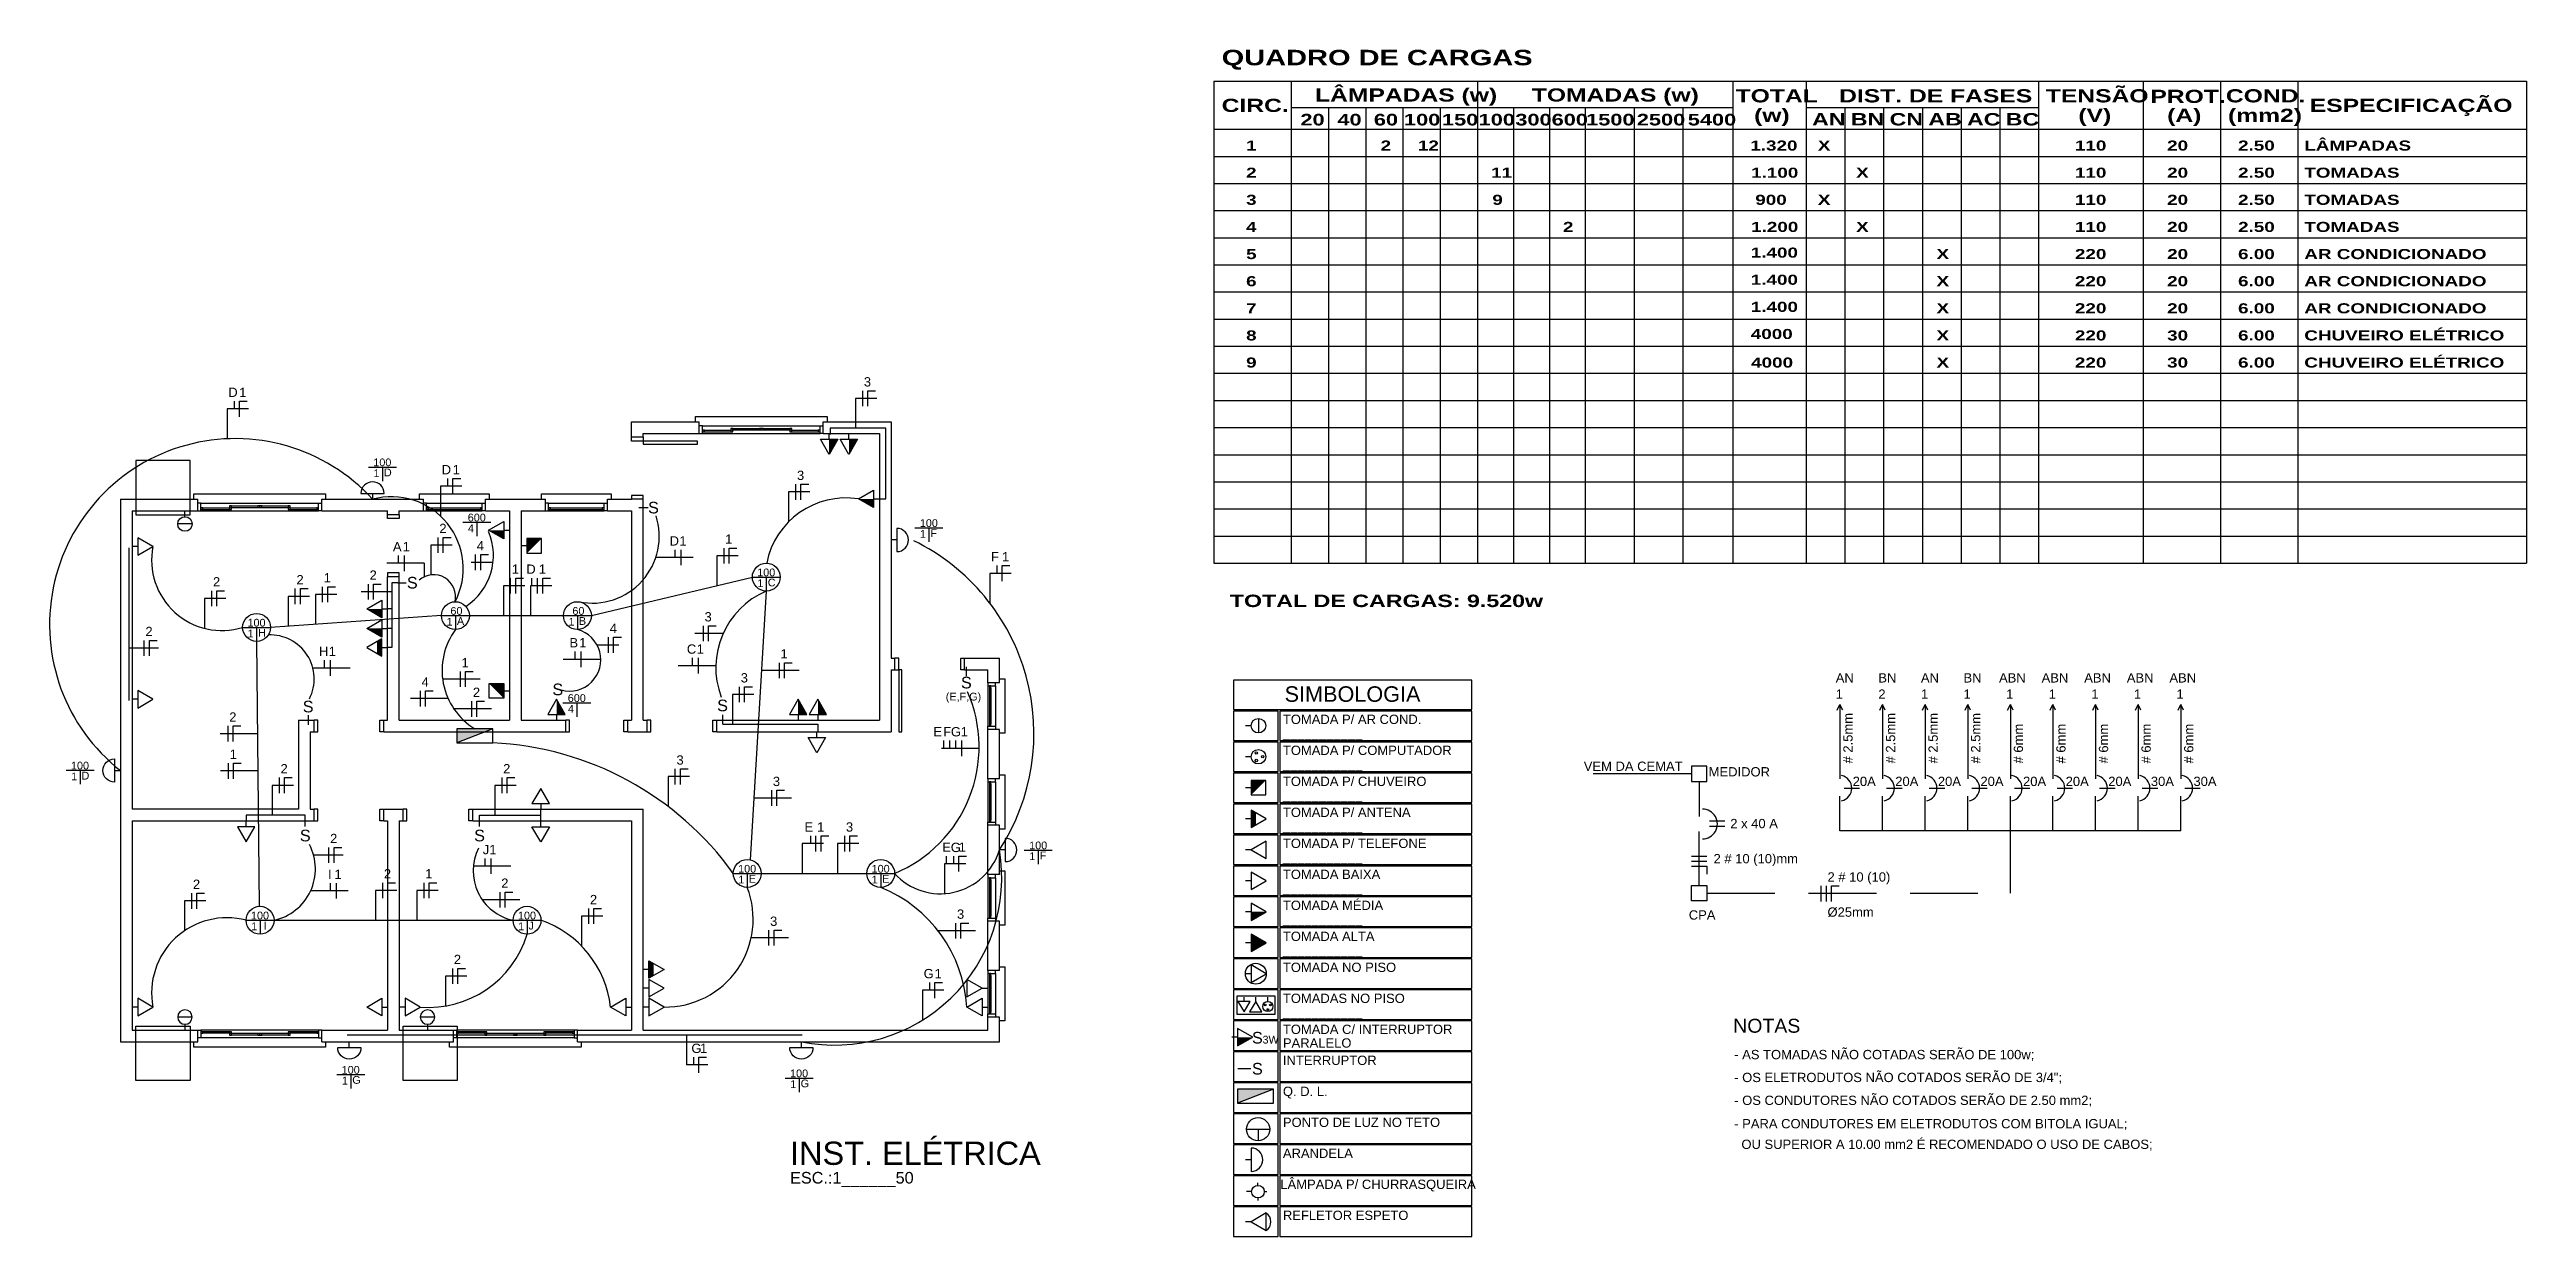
# Model space of a CAD drawing. Extents: x 2473.5 to 2536.7, y 2186.8 to 2225.
# Drawn here: x 2479.77 to 2511.75, y 2209.7 to 2225.01 of the extents above; entities that cross this region are included whole.
import ezdxf

# ---------------------------------------------------------------- set-up
doc = ezdxf.new("R2010")
doc.units = 0
doc.header["$LTSCALE"] = 7
doc.linetypes.add('HIDDEN', pattern=[0.375, 0.25, -0.125])
doc.linetypes.add('HIDDEN2', pattern=[0.1875, 0.125, -0.0625])
doc.layers.get('0').update_dxf_attribs({"linetype": 'CONTINUOUS'})
for name, color, linetype in [('CIRC-3', 4, 'CONTINUOUS'), ('ELET', 3, 'CONTINUOUS'), ('ELET-T', 3, 'HIDDEN2'), ('FINO', 8, 'CONTINUOUS'), ('FIO2', 4, 'CONTINUOUS'), ('FIO3', 4, 'CONTINUOUS'), ('FIO4', 4, 'CONTINUOUS'), ('LINVISTA', 13, 'CONTINUOUS'), ('PROJECAO', 13, 'HIDDEN'), ('REG60-100', 7, 'CONTINUOUS')]:
    doc.layers.add(name, color=color, linetype=linetype)
doc.styles.add('REGUA100', font='cityb___.ttf', dxfattribs={"width": 1.4})
doc.styles.add('STYLE5', font='arial.ttf')

msp = doc.modelspace()

# ---------------------------------------------------------------- texts
at = {"layer": 'ELET', "style": 'STYLE5'}
for s, height, p in [('S', 0.15, (2487.49664, 2219.0259)), ('S', 0.15, (2484.38269, 2218.05661)), ('S', 0.15, (2483.03781, 2216.45833)), ('S', 0.15, (2486.26123, 2216.67948)), ('S', 0.15, (2488.38848, 2216.47239)), ('S', 0.15, (2491.53633, 2216.76759)), ('S', 0.15, (2483.00061, 2214.79383)), ('S', 0.15, (2485.25111, 2214.79383)), ('S', 0.15, (2495.29421, 2212.18494)), ('3W', 0.1, (2495.43052, 2212.18494)), ('S', 0.15, (2495.29421, 2211.78494))]:
    msp.add_text(s, height=height, dxfattribs=at).set_placement(p)
at = {"layer": 'REG60-100', "style": 'REGUA100', "width": 1.4}
for s, height, p in [('QUADRO DE CARGAS', 0.2, (2494.90269, 2224.80802)), ('CIRC.', 0.17, (2494.90269, 2224.20592)), ('LÂMPADAS (w)', 0.17, (2496.10849, 2224.34014)), ('TOMADAS (w)', 0.17, (2498.90707, 2224.34014)), ('TOTAL', 0.17, (2501.5392, 2224.32952)), ('DIST. DE FASES', 0.17, (2502.875, 2224.32952)), ('TENSÃO', 0.17, (2505.54398, 2224.32952)), ('PROT.', 0.17, (2506.89398, 2224.32227)), ('COND.', 0.17, (2507.86929, 2224.32952)), ('ESPECIFICAÇÃO', 0.17, (2508.95195, 2224.20592)), ('20', 0.15, (2495.91978, 2224.03157)), ('40', 0.15, (2496.39744, 2224.03157)), ('60', 0.15, (2496.86781, 2224.03157)), ('100', 0.15, (2497.25714, 2224.03157)), ('150', 0.15, (2497.74767, 2224.03157)), ('100', 0.15, (2498.22051, 2224.03157)), ('300', 0.15, (2498.69438, 2224.03157)), ('600', 0.15, (2499.16309, 2224.03157)), ('1500', 0.15, (2499.60868, 2224.03157)), ('2500', 0.15, (2500.26322, 2224.03157)), ('5400', 0.15, (2500.92099, 2224.03157)), ('(w)', 0.17, (2501.77746, 2224.07813)), ('AN', 0.16, (2502.52633, 2224.03157)), ('BN', 0.16, (2503.02633, 2224.03157)), ('CN', 0.16, (2503.52633, 2224.03157)), ('AB', 0.16, (2504.02633, 2224.03157)), ('AC', 0.16, (2504.52633, 2224.03157)), ('BC', 0.16, (2505.02633, 2224.03157)), ('(V)', 0.17, (2505.96436, 2224.07813)), ('(A)', 0.17, (2507.11107, 2224.07813)), ('(mm2)', 0.17, (2507.89616, 2224.07813)), ('1', 0.13, (2495.21851, 2223.70736)), ('2', 0.13, (2496.95553, 2223.70736)), ('12', 0.13, (2497.4368, 2223.70736)), ('1.320', 0.13, (2501.72876, 2223.70736)), ('X', 0.13, (2502.60056, 2223.70736)), ('110', 0.13, (2505.91977, 2223.70736)), ('20', 0.13, (2507.11009, 2223.70736)), ('2.50', 0.13, (2508.02641, 2223.70736)), ('LÂMPADAS', 0.13, (2508.88144, 2223.70736)), ('2', 0.13, (2495.21851, 2223.35736)), ('11', 0.13, (2498.38229, 2223.35736)), ('1.100', 0.13, (2501.73906, 2223.35736)), ('X', 0.13, (2503.09475, 2223.35736)), ('110', 0.13, (2505.91977, 2223.35736)), ('20', 0.13, (2507.11009, 2223.35736)), ('2.50', 0.13, (2508.02641, 2223.35736)), ('TOMADAS', 0.13, (2508.88144, 2223.35736)), ('3', 0.13, (2495.21851, 2223.00736)), ('9', 0.13, (2498.39722, 2223.00736)), ('900', 0.13, (2501.79239, 2223.00736)), ('X', 0.13, (2502.60056, 2223.00736)), ('110', 0.13, (2505.91977, 2223.00736)), ('20', 0.13, (2507.11009, 2223.00736)), ('2.50', 0.13, (2508.02641, 2223.00736)), ('TOMADAS', 0.13, (2508.88144, 2223.00736)), ('4', 0.13, (2495.21851, 2222.65736)), ('2', 0.13, (2499.30992, 2222.65736)), ('1.200', 0.13, (2501.73906, 2222.65736)), ('X', 0.13, (2503.09475, 2222.65736)), ('110', 0.13, (2505.91977, 2222.65736)), ('20', 0.13, (2507.11009, 2222.65736)), ('2.50', 0.13, (2508.02641, 2222.65736)), ('TOMADAS', 0.13, (2508.88144, 2222.65736)), ('5', 0.13, (2495.21851, 2222.30736)), ('1.400', 0.13, (2501.73465, 2222.32586)), ('X', 0.13, (2504.13272, 2222.30736)), ('220', 0.13, (2505.91977, 2222.30736)), ('20', 0.13, (2507.11009, 2222.30736)), ('6.00', 0.13, (2508.02641, 2222.30736)), ('AR CONDICIONADO', 0.13, (2508.88144, 2222.30736)), ('6', 0.13, (2495.21851, 2221.95736)), ('1.400', 0.13, (2501.73465, 2221.97586)), ('X', 0.13, (2504.13272, 2221.95736)), ('220', 0.13, (2505.91977, 2221.95736)), ('20', 0.13, (2507.11009, 2221.95736)), ('6.00', 0.13, (2508.02641, 2221.95736)), ('AR CONDICIONADO', 0.13, (2508.88144, 2221.95736)), ('7', 0.13, (2495.21851, 2221.60736)), ('1.400', 0.13, (2501.73465, 2221.62586)), ('X', 0.13, (2504.13272, 2221.60736)), ('220', 0.13, (2505.91977, 2221.60736)), ('20', 0.13, (2507.11009, 2221.60736)), ('6.00', 0.13, (2508.02641, 2221.60736)), ('AR CONDICIONADO', 0.13, (2508.88144, 2221.60736)), ('4000', 0.13, (2501.73465, 2221.27586)), ('CHUVEIRO ELÉTRICO', 0.13, (2508.88144, 2221.25736)), ('8', 0.13, (2495.21851, 2221.25736)), ('X', 0.13, (2504.13272, 2221.25736)), ('220', 0.13, (2505.91977, 2221.25736)), ('30', 0.13, (2507.11009, 2221.25736)), ('6.00', 0.13, (2508.02641, 2221.25736)), ('9', 0.13, (2495.21851, 2220.90736)), ('4000', 0.13, (2501.73906, 2220.90736)), ('X', 0.13, (2504.13272, 2220.90736)), ('220', 0.13, (2505.91977, 2220.90736)), ('30', 0.13, (2507.11009, 2220.90736)), ('6.00', 0.13, (2508.02641, 2220.90736)), ('CHUVEIRO ELÉTRICO', 0.13, (2508.88144, 2220.90736)), ('TOTAL DE CARGAS: 9.520w', 0.16, (2495.00822, 2217.81735))]:
    msp.add_text(s, height=height, dxfattribs=at).set_placement(p)
at = {"layer": 'REG60-100', "style": 'STYLE5'}
for s, height, p in [('3', 0.12, (2490.28276, 2220.66346)), ('D', 0.12, (2482.07709, 2220.52844)), ('1', 0.12, (2482.21803, 2220.52844)), ('100', 0.1, (2483.94926, 2219.63448)), ('1', 0.1, (2483.95138, 2219.49497)), ('D', 0.1, (2484.08591, 2219.50451)), ('D', 0.12, (2484.83223, 2219.53014)), ('1', 0.12, (2484.97318, 2219.53014)), ('3', 0.12, (2489.41938, 2219.45718)), ('2', 0.12, (2484.80166, 2218.77159)), ('4', 0.1, (2485.17064, 2218.78275)), ('600', 0.1, (2485.16852, 2218.92226)), ('100', 0.1, (2491.00573, 2218.85063)), ('A', 0.12, (2484.20233, 2218.53715)), ('1', 0.12, (2484.32828, 2218.53715)), ('4', 0.12, (2485.28471, 2218.54862)), ('D', 0.12, (2487.7753, 2218.61097)), ('1', 0.12, (2487.90125, 2218.61097)), ('1', 0.12, (2488.49221, 2218.63364)), ('1', 0.1, (2491.00785, 2218.71112)), ('F', 0.1, (2491.14239, 2218.72066)), ('2', 0.12, (2482.9571, 2218.11043)), ('1', 0.12, (2483.30895, 2218.13459)), ('2', 0.12, (2483.90118, 2218.16935)), ('1', 0.12, (2485.73695, 2218.24645)), ('D', 0.12, (2485.92457, 2218.24645)), ('1', 0.12, (2486.08557, 2218.24645)), ('100', 0.1, (2488.9058, 2218.21416)), ('F', 0.12, (2491.92464, 2218.40663)), ('1', 0.12, (2492.06559, 2218.40663)), ('2', 0.12, (2481.87873, 2218.08276)), ('1', 0.1, (2488.90792, 2218.07465)), ('C', 0.1, (2489.04246, 2218.08418)), ('100', 0.1, (2482.32483, 2217.56565)), ('1', 0.1, (2484.89418, 2217.57775)), ('60', 0.1, (2484.94463, 2217.71726)), ('A', 0.1, (2485.02872, 2217.58729)), ('1', 0.1, (2486.46918, 2217.57775)), ('60', 0.1, (2486.51963, 2217.71726)), ('B', 0.1, (2486.60372, 2217.58729)), ('4', 0.12, (2487.00126, 2217.48182)), ('3', 0.12, (2488.22555, 2217.63157)), ('2', 0.12, (2481.00653, 2217.44207)), ('1', 0.1, (2482.32695, 2217.42614)), ('H', 0.1, (2482.46148, 2217.43568)), ('H', 0.12, (2483.24777, 2217.18518)), ('1', 0.12, (2483.37372, 2217.18518)), ('B', 0.12, (2486.48168, 2217.2971)), ('1', 0.12, (2486.60762, 2217.2971)), ('C', 0.12, (2487.99745, 2217.21487)), ('1', 0.12, (2488.1234, 2217.21487)), ('1', 0.12, (2489.20638, 2217.15383)), ('1', 0.12, (2485.08874, 2217.04073)), ('3', 0.12, (2488.69277, 2216.84406)), ('AN', 0.12, (2502.83142, 2216.84351)), ('BN', 0.12, (2503.38142, 2216.84351)), ('AN', 0.12, (2503.93142, 2216.84351)), ('BN', 0.12, (2504.48142, 2216.84351)), ('ABN', 0.12, (2504.93985, 2216.84351)), ('ABN', 0.12, (2505.48985, 2216.84351)), ('ABN', 0.12, (2506.03985, 2216.84351)), ('ABN', 0.12, (2506.58985, 2216.84351)), ('ABN', 0.12, (2507.13985, 2216.84351)), ('4', 0.12, (2484.57234, 2216.79078)), ('2', 0.12, (2485.23485, 2216.65734)), ('600', 0.1, (2486.45998, 2216.59249)), ('(E,F,G)', 0.1, (2491.34032, 2216.61153)), ('SIMBOLOGIA', 0.2, (2495.7156, 2216.59473)), ('1', 0.12, (2502.83142, 2216.63371)), ('2', 0.12, (2503.38142, 2216.63371)), ('1', 0.12, (2503.93142, 2216.63371)), ('1', 0.12, (2504.48142, 2216.63371)), ('1', 0.12, (2505.03142, 2216.63371)), ('1', 0.12, (2505.58142, 2216.63371)), ('1', 0.12, (2506.13142, 2216.63371)), ('1', 0.12, (2506.68142, 2216.63371)), ('1', 0.12, (2507.23142, 2216.63371)), ('2', 0.12, (2482.08889, 2216.33829)), ('4', 0.1, (2486.4621, 2216.45298)), ('TOMADA P/ AR COND.', 0.12, (2495.69365, 2216.30851)), ('1', 0.12, (2482.09365, 2215.8571)), ('E', 0.12, (2491.18065, 2216.14818)), ('F', 0.12, (2491.30791, 2216.14818)), ('G', 0.12, (2491.40686, 2216.14818)), ('1', 0.12, (2491.53281, 2216.14818)), ('___________', 0.12, (2495.69365, 2216.13244)), ('TOMADA P/ COMPUTADOR', 0.12, (2495.69365, 2215.90851)), ('100', 0.1, (2480.04547, 2215.72132)), ('1', 0.1, (2480.0476, 2215.58181)), ('D', 0.1, (2480.18213, 2215.59135)), ('2', 0.12, (2482.75113, 2215.67161)), ('2', 0.12, (2485.62557, 2215.67161)), ('3', 0.12, (2487.86345, 2215.78376)), ('___________', 0.12, (2495.69365, 2215.73244)), ('VEM DA CEMAT', 0.12, (2499.57828, 2215.70311)), ('MEDIDOR', 0.12, (2501.19096, 2215.63127)), ('3', 0.12, (2489.10797, 2215.50758)), ('TOMADA P/ CHUVEIRO', 0.12, (2495.69365, 2215.50851)), ('20A', 0.12, (2503.05, 2215.50782)), ('20A', 0.12, (2503.6, 2215.50782)), ('20A', 0.12, (2504.15, 2215.50782)), ('20A', 0.12, (2504.7, 2215.50782)), ('20A', 0.12, (2505.25, 2215.50782)), ('20A', 0.12, (2505.8, 2215.50782)), ('20A', 0.12, (2506.35, 2215.50782)), ('30A', 0.12, (2506.9, 2215.50782)), ('30A', 0.12, (2507.45, 2215.50782)), ('E', 0.12, (2489.516, 2214.9194)), ('1', 0.12, (2489.67925, 2214.9194)), ('3', 0.12, (2490.05132, 2214.9194)), ('___________', 0.12, (2495.69365, 2215.33244)), ('TOMADA P/ ANTENA', 0.12, (2495.69365, 2215.10851)), ('2 x 40 A', 0.12, (2501.46978, 2214.96379)), ('2', 0.12, (2483.39113, 2214.77075)), ('J', 0.12, (2485.36286, 2214.62809)), ('1', 0.12, (2485.44614, 2214.62809)), ('E', 0.12, (2491.296, 2214.659)), ('G', 0.12, (2491.40531, 2214.65565)), ('1', 0.12, (2491.50606, 2214.659)), ('100', 0.1, (2492.41727, 2214.69149)), ('___________', 0.12, (2495.69365, 2214.93244)), ('TOMADA P/ TELEFONE', 0.12, (2495.69365, 2214.70851)), ('I', 0.12, (2483.36485, 2214.30959)), ('1', 0.12, (2483.44812, 2214.30959)), ('2', 0.12, (2484.08594, 2214.31562)), ('1', 0.12, (2484.61902, 2214.31562)), ('100', 0.1, (2488.65957, 2214.39022)), ('100', 0.1, (2490.38316, 2214.39022)), ('1', 0.1, (2492.41939, 2214.55198)), ('F', 0.1, (2492.55392, 2214.56152)), ('___________', 0.12, (2495.69365, 2214.53244)), ('TOMADA BAIXA', 0.12, (2495.69365, 2214.30851)), ('2 # 10 (10)mm', 0.12, (2501.254, 2214.5107)), ('2 # 10 (10)', 0.12, (2502.72537, 2214.2746)), ('2', 0.12, (2481.62009, 2214.1802)), ('2', 0.12, (2485.60099, 2214.19416)), ('2', 0.12, (2486.74611, 2213.9827)), ('1', 0.1, (2488.66169, 2214.25071)), ('E', 0.1, (2488.79623, 2214.26024)), ('1', 0.1, (2490.38528, 2214.25071)), ('E', 0.1, (2490.51982, 2214.26024)), ('___________', 0.12, (2495.69365, 2214.13244)), ('TOMADA MÉDIA', 0.12, (2495.69365, 2213.90851)), ('100', 0.1, (2482.3696, 2213.78644)), ('1', 0.1, (2482.37172, 2213.64692)), ('I', 0.1, (2482.53506, 2213.65646)), ('100', 0.1, (2485.81677, 2213.78644)), ('1', 0.1, (2485.81889, 2213.64692)), ('J', 0.1, (2485.95343, 2213.65646)), ('3', 0.12, (2489.07224, 2213.70327)), ('3', 0.12, (2491.48548, 2213.79499)), ('CPA', 0.12, (2500.93416, 2213.78416)), ('%%C25mm', 0.12, (2502.72537, 2213.82127)), ('___________', 0.12, (2495.69365, 2213.73244)), ('TOMADA ALTA', 0.12, (2495.69365, 2213.50851)), ('2', 0.12, (2484.98862, 2213.20962)), ('G', 0.12, (2491.05514, 2213.02731)), ('1', 0.12, (2491.19608, 2213.02731)), ('___________', 0.12, (2495.69365, 2213.33244)), ('TOMADA NO PISO', 0.12, (2495.69365, 2213.10851)), ('TOMADAS NO PISO', 0.12, (2495.69365, 2212.70851)), ('___________', 0.12, (2495.69365, 2212.53244)), ('NOTAS', 0.18, (2501.50778, 2212.32425)), ('G', 0.12, (2488.0563, 2212.06356)), ('1', 0.12, (2488.16698, 2212.06356)), ('TOMADA C/ INTERRUPTOR', 0.12, (2495.69365, 2212.30851)), ('PARALELO', 0.12, (2495.69365, 2212.13244)), ('- AS TOMADAS NÃO COTADAS SERÃO DE 100w;', 0.12, (2501.52111, 2211.98272)), ('100', 0.1, (2483.54079, 2211.79577)), ('100', 0.1, (2489.33005, 2211.75003)), ('INTERRUPTOR', 0.12, (2495.69365, 2211.90851)), ('- OS ELETRODUTOS NÃO COTADOS SERÃO DE 3/4";', 0.12, (2501.52111, 2211.68749)), ('1', 0.1, (2483.54291, 2211.65625)), ('G', 0.1, (2483.67744, 2211.66579)), ('1', 0.1, (2489.33217, 2211.61052)), ('G', 0.1, (2489.46671, 2211.62006)), ('Q. D. L.', 0.12, (2495.69365, 2211.50851)), ('- OS CONDUTORES NÃO COTADOS SERÃO DE 2.50 mm2;', 0.12, (2501.52111, 2211.39226)), ('PONTO DE LUZ NO TETO', 0.12, (2495.69365, 2211.10851)), ('- PARA CONDUTORES EM ELETRODUTOS COM BITOLA IGUAL;', 0.12, (2501.52111, 2211.09088)), ('INST. ELÉTRICA', 0.3, (2489.33005, 2210.61937)), ('OU SUPERIOR A 10.00 mm2 É RECOMENDADO O USO DE CABOS;', 0.12, (2501.61388, 2210.8249)), ('ARANDELA', 0.12, (2495.69365, 2210.70851)), ('ESC.:1______50', 0.15, (2489.33005, 2210.37806)), ('LÂMPADA P/ CHURRASQUEIRA', 0.12, (2495.66036, 2210.30851)), ('REFLETOR ESPETO', 0.12, (2495.69365, 2209.90851))]:
    msp.add_text(s, height=height, dxfattribs=at).set_placement(p)
for s, p in [('# 2.5mm', (2503.04904, 2215.79869)), ('# 2.5mm', (2503.59904, 2215.79869)), ('# 2.5mm', (2504.14904, 2215.79869)), ('# 2.5mm', (2504.69904, 2215.79869)), ('# 6mm', (2505.24904, 2215.79869)), ('# 6mm', (2505.79904, 2215.79869)), ('# 6mm', (2506.34904, 2215.79869)), ('# 6mm', (2506.89904, 2215.79869)), ('# 6mm', (2507.44904, 2215.79869))]:
    msp.add_text(s, height=0.12, rotation=90, dxfattribs=at).set_placement(p)

# ---------------------------------------------------------------- blocks, each defined once
blk = doc.blocks.new('EL_ECHUV')
at = {"color": 0, "linetype": 'ByBlock'}
for p, q in [((-1.25, 2.25), (-1.75, 2.25)), ((0, 3.5), (0, 4)), ((0, 1), (0, 0)), ((1.25, 2.25), (1.75, 2.25))]:
    blk.add_line(p, q, dxfattribs=at)
blk.add_circle((0, 2.25), 1.25, dxfattribs=at)
blk = doc.blocks.new('A$C2FAF707B')
at = {"layer": 'ELET', "linetype": 'ByBlock'}
blk.add_line((7.5, 11.2), (0, 11.2), dxfattribs=at)
blk.add_lwpolyline([(27, 0), (27, 22.5), (7.5, 11.2)], close=True, dxfattribs=at)
at = {"layer": 'ELET'}
blk.add_arc((19.6, 11.2), 13.5, 303.3953, 56.6047, dxfattribs=at)
blk = doc.blocks.new('EL_PTLPA')
at = {"color": 0, "linetype": 'ByBlock'}
for p, q in [((-3, 1.5), (3, 1.5)), ((0, 1.5), (0, 0))]:
    blk.add_line(p, q, dxfattribs=at)
blk.add_arc((0, 1.5), 3, 0, 180, dxfattribs=at)
blk = doc.blocks.new('A$C23A16236')
at = {"layer": 'ELET'}
for p, q in [((0, 15), (30, 15)), ((15, 15), (15, 0))]:
    blk.add_line(p, q, dxfattribs=at)
blk.add_circle((15, 15), 15, dxfattribs=at)
blk = doc.blocks.new('A$C2C255BD0')
at = {"layer": 'ELET'}
blk.add_hatch(color=256, dxfattribs=at).paths.add_polyline_path([(46.5, 18.2), (0, 18.2), (0, 0)])
blk.add_line((46.5, 18.2), (0, 0), dxfattribs=at)
blk.add_lwpolyline([(0, 0), (46.5, 0), (46.5, 18.2), (0, 18.2)], close=True, dxfattribs=at)
blk = doc.blocks.new('EL_TOM1')
at = {"color": 0, "linetype": 'ByBlock'}
blk.add_line((0, 1.5), (0, 0), dxfattribs=at)
blk.add_lwpolyline([(-2.25, 1.5), (2.25, 1.5), (0, 5.4)], close=True, dxfattribs=at)
blk = doc.blocks.new('A$C3D2D6094')
at = {"layer": 'ELET', "linetype": 'ByBlock'}
blk.add_line((7.5, 9.4), (0, 9.4), dxfattribs=at)
for centre, radius in [((16.9, 9.4), 9.38), ((14.1, 14.2), 1.55), ((14.1, 4.5), 1.55), ((22.5, 9.4), 1.55)]:
    blk.add_circle(centre, radius, dxfattribs=at)
blk = doc.blocks.new('EL_ETEL')
at = {"color": 0, "linetype": 'ByBlock'}
blk.add_line((0, 1.5), (0, 0), dxfattribs=at)
blk.add_lwpolyline([(2.25, 5.4), (-2.25, 5.4), (0, 1.5)], close=True, dxfattribs=at)
blk = doc.blocks.new('A$C72513A25')
at = {"layer": 'ELET'}
blk.add_lwpolyline([(0, 23.3), (0, 0), (49.6, 0), (49.6, 23.3)], close=True, dxfattribs=at)
for name, p, xscale, yscale, zscale, rotation in [('EL_TOM1', (9.3, 21.6), 3.5, 3.5, 3.5, 180), ('EL_ETEL', (24.4, 21.6), 3.5, 3.5, 3.5, 180), ('A$C3D2D6094', (33.5, 21.6), 0.7, 0.7, 0.7, 270)]:
    blk.add_blockref(name, p, dxfattribs=dict(at, xscale=xscale, yscale=yscale, zscale=zscale, rotation=rotation))
blk = doc.blocks.new('EL_TOM3')
at = {"color": 0, "linetype": 'ByBlock'}
blk.add_line((0, 1.5), (0, 0), dxfattribs=at)
blk.add_lwpolyline([(-2.25, 1.5), (2.25, 1.5), (0, 5.4)], close=True, dxfattribs=at)
blk.add_solid([(0, 5.4), (-2.25, 1.5), (2.25, 1.5)], dxfattribs=at)
blk = doc.blocks.new('EL_ETV')
at = {"color": 0, "linetype": 'ByBlock'}
blk.add_line((0, 1.5), (0, 0), dxfattribs=at)
blk.add_lwpolyline([(-2.25, 1.5), (2.25, 1.5), (0, 5.4)], close=True, dxfattribs=at)
blk.add_solid([(-2.25, 1.5), (-1.55, 2.71), (2.25, 1.5), (1.55, 2.71)], dxfattribs=at)
blk = doc.blocks.new('EL_EPORT')
at = {"color": 0, "linetype": 'ByBlock'}
for p, q in [((1.25, 3.5), (-1.25, 3.5)), ((-1.25, 3.5), (-1.25, 1)), ((-1.25, 1), (1.25, 1)), ((0, 1), (0, 0)), ((1.25, 1), (1.25, 3.5))]:
    blk.add_line(p, q, dxfattribs=at)
blk.add_solid([(-1.25, 3.5), (-1.25, 1), (1.25, 1)], dxfattribs=at)
blk = doc.blocks.new('EL_INT2S')
at = {"color": 0, "linetype": 'ByBlock'}
for p, q in [((-1.25, 2.25), (1.25, 2.25)), ((0, 1), (0, 0))]:
    blk.add_line(p, q, dxfattribs=at)
blk.add_circle((0, 2.25), 1.25, dxfattribs=at)
blk = doc.blocks.new('EL_TOM2')
at = {"color": 0, "linetype": 'ByBlock'}
blk.add_line((0, 1.5), (0, 0), dxfattribs=at)
blk.add_lwpolyline([(-2.25, 1.5), (2.25, 1.5), (0, 5.4)], close=True, dxfattribs=at)
blk.add_solid([(0, 5.4), (0, 1.5), (2.25, 1.5)], dxfattribs=at)
blk = doc.blocks.new('A$C263B484D')
at = {"layer": 'ELET'}
blk.add_circle((13.5, 13.5), 13.5, dxfattribs=at)
at = {"layer": 'ELET', "xscale": 5, "yscale": 5, "zscale": 5, "rotation": 270}
blk.add_blockref('EL_TOM1', (0, 13.5), dxfattribs=at)

# ---------------------------------------------------------------- linework, layer by layer
at = {"layer": 'CIRC-3'}
for p, q in [((2484.96937, 2218.61664), (2484.69381, 2218.61664)), ((2484.69381, 2218.61664), (2484.69381, 2218.23161)), ((2484.78695, 2218.51664), (2484.78695, 2218.71664)), ((2482.04644, 2217.92781), (2481.77088, 2217.92781)), ((2481.77088, 2217.92781), (2481.77088, 2217.54277)), ((2481.86402, 2217.82781), (2481.86402, 2218.02781)), ((2482.84925, 2217.95547), (2482.84925, 2217.57044)), ((2483.12481, 2217.95547), (2482.84925, 2217.95547)), ((2482.94239, 2217.85547), (2482.94239, 2218.05547)), ((2484.1893, 2218.0144), (2483.79333, 2218.0144)), ((2483.88648, 2217.9144), (2483.88648, 2218.1144)), ((2481.17425, 2217.28712), (2480.79341, 2217.28712)), ((2480.99183, 2217.18712), (2480.99183, 2217.38712)), ((2485.47457, 2216.50239), (2484.99051, 2216.50239)), ((2485.22014, 2216.40239), (2485.22014, 2216.60239)), ((2482.45408, 2216.18334), (2481.97001, 2216.18334)), ((2482.07419, 2216.08334), (2482.07419, 2216.28334)), ((2482.64328, 2215.51666), (2482.64328, 2215.13163)), ((2482.91884, 2215.51666), (2482.64328, 2215.51666)), ((2482.73642, 2215.41666), (2482.73642, 2215.61666)), ((2485.79328, 2215.51666), (2485.51772, 2215.51666)), ((2485.51772, 2215.51666), (2485.51772, 2215.13163)), ((2485.61086, 2215.41666), (2485.61086, 2215.61666)), ((2502.93877, 2215.48042), (2503.13877, 2215.48042)), ((2503.48877, 2215.48042), (2503.68877, 2215.48042)), ((2504.03877, 2215.48042), (2504.23877, 2215.48042)), ((2504.58877, 2215.48042), (2504.78877, 2215.48042)), ((2505.13877, 2215.48042), (2505.33877, 2215.48042)), ((2505.68877, 2215.48042), (2505.88877, 2215.48042)), ((2506.23877, 2215.48042), (2506.43877, 2215.48042)), ((2506.78877, 2215.48042), (2506.98877, 2215.48042)), ((2507.33877, 2215.48042), (2507.53877, 2215.48042)), ((2501.20049, 2215.05741), (2501.40049, 2215.05741)), ((2483.37642, 2214.5158), (2483.37642, 2214.7158)), ((2501.20049, 2214.99165), (2501.40049, 2214.99165)), ((2483.55884, 2214.6158), (2483.17801, 2214.6158)), ((2500.96822, 2214.60343), (2501.16822, 2214.60343)), ((2500.96822, 2214.53768), (2501.16822, 2214.53768)), ((2481.60538, 2213.92525), (2481.60538, 2214.12525)), ((2483.97809, 2214.16067), (2483.97809, 2213.77564)), ((2484.25365, 2214.16067), (2483.97809, 2214.16067)), ((2484.07123, 2214.06067), (2484.07123, 2214.26067)), ((2485.58628, 2213.93921), (2485.58628, 2214.13921)), ((2502.6449, 2214.01965), (2502.6449, 2214.21965)), ((2502.71066, 2214.01965), (2502.71066, 2214.21965)), ((2481.7878, 2214.02525), (2481.51224, 2214.02525)), ((2481.51224, 2214.02525), (2481.51224, 2213.64021)), ((2485.84072, 2214.03921), (2485.35665, 2214.03921)), ((2486.91382, 2213.82775), (2486.63826, 2213.82775)), ((2486.63826, 2213.82775), (2486.63826, 2213.44272)), ((2486.7314, 2213.72775), (2486.7314, 2213.92775)), ((2484.97391, 2212.95467), (2484.97391, 2213.15467)), ((2485.15634, 2213.05467), (2484.88077, 2213.05467)), ((2484.88077, 2213.05467), (2484.88077, 2212.66964))]:
    msp.add_line(p, q, dxfattribs=at)
for points in [[(2484.85271, 2218.51664), (2484.85271, 2218.71664), (2484.95271, 2218.71664)], [(2481.92978, 2217.82781), (2481.92978, 2218.02781), (2482.02978, 2218.02781)], [(2483.00815, 2217.85547), (2483.00815, 2218.05547), (2483.10815, 2218.05547)], [(2483.95223, 2217.9144), (2483.95223, 2218.1144), (2484.05223, 2218.1144)], [(2481.05759, 2217.18712), (2481.05759, 2217.38712), (2481.15759, 2217.38712)], [(2485.2859, 2216.40239), (2485.2859, 2216.60239), (2485.3859, 2216.60239)], [(2482.13994, 2216.08334), (2482.13994, 2216.28334), (2482.23994, 2216.28334)], [(2482.80218, 2215.41666), (2482.80218, 2215.61666), (2482.90218, 2215.61666)], [(2485.67662, 2215.41666), (2485.67662, 2215.61666), (2485.77662, 2215.61666)], [(2483.44218, 2214.5158), (2483.44218, 2214.7158), (2483.54218, 2214.7158)], [(2500.96822, 2214.47192), (2501.16822, 2214.47192), (2501.16822, 2214.37192)], [(2481.67114, 2213.92525), (2481.67114, 2214.12525), (2481.77114, 2214.12525)], [(2484.13699, 2214.06067), (2484.13699, 2214.26067), (2484.23699, 2214.26067)], [(2485.65204, 2213.93921), (2485.65204, 2214.13921), (2485.75204, 2214.13921)], [(2502.77642, 2214.01965), (2502.77642, 2214.21965), (2502.87642, 2214.21965)], [(2486.79716, 2213.72775), (2486.79716, 2213.92775), (2486.89716, 2213.92775)], [(2485.03967, 2212.95467), (2485.03967, 2213.15467), (2485.13967, 2213.15467)]]:
    msp.add_lwpolyline(points, dxfattribs=at)
at = {"layer": 'ELET'}
for p, q in [((2490.56564, 2220.12348), (2489.84931, 2220.12348)), ((2489.84931, 2220.12348), (2489.84931, 2220.04541)), ((2490.56564, 2219.21266), (2490.56564, 2220.12348)), ((2483.88673, 2219.62368), (2484.24673, 2219.62368)), ((2484.06673, 2219.62368), (2484.06673, 2219.44368)), ((2490.48363, 2219.21266), (2490.56564, 2219.21266)), ((2485.106, 2218.91146), (2485.466, 2218.91146)), ((2485.286, 2218.91146), (2485.286, 2218.73146)), ((2487.37813, 2219.10097), (2487.49806, 2219.10097)), ((2480.79341, 2218.58306), (2480.79341, 2216.60973)), ((2490.94321, 2218.83983), (2491.30321, 2218.83983)), ((2491.12321, 2218.83983), (2491.12321, 2218.65983)), ((2484.268, 2218.13009), (2484.1893, 2218.13009)), ((2484.1893, 2218.13009), (2484.1893, 2217.29498)), ((2484.268, 2218.13009), (2484.37182, 2218.13009)), ((2486.76454, 2217.70646), (2488.84328, 2218.20336)), ((2489.02328, 2218.02336), (2488.81595, 2214.55516)), ((2484.82954, 2217.70646), (2482.62231, 2217.55485)), ((2484.1893, 2217.79271), (2484.13363, 2217.79271)), ((2485.18954, 2217.70646), (2486.40454, 2217.70646)), ((2482.44231, 2217.37485), (2482.47609, 2213.9553)), ((2484.1893, 2217.54188), (2484.13363, 2217.54188)), ((2484.1893, 2217.29498), (2484.13363, 2217.29498)), ((2491.60872, 2216.92465), (2491.60872, 2217.04498)), ((2483.11203, 2216.29855), (2483.11203, 2216.42141)), ((2486.39746, 2216.58169), (2486.75746, 2216.58169)), ((2486.57746, 2216.58169), (2486.57746, 2216.40169)), ((2488.46192, 2216.30408), (2488.46192, 2216.42817)), ((2488.46192, 2216.30408), (2489.68963, 2216.30408)), ((2489.68963, 2216.30408), (2489.68963, 2216.20785)), ((2502.88603, 2216.56095), (2502.88603, 2215.59992)), ((2503.43603, 2216.56095), (2503.43603, 2215.59992)), ((2503.98603, 2216.56095), (2503.98603, 2215.59992)), ((2504.53603, 2216.56095), (2504.53603, 2215.59992)), ((2505.08603, 2216.56095), (2505.08603, 2215.59992)), ((2505.63603, 2216.56095), (2505.63603, 2215.59992)), ((2506.18603, 2216.56095), (2506.18603, 2215.59992)), ((2506.73603, 2216.56095), (2506.73603, 2215.59992)), ((2507.28603, 2216.56095), (2507.28603, 2215.59992)), ((2479.98295, 2215.71052), (2480.34295, 2215.71052)), ((2480.16295, 2215.71052), (2480.16295, 2215.53052)), ((2500.96822, 2215.66565), (2499.70001, 2215.66565)), ((2501.06822, 2215.56565), (2501.06822, 2215.11565)), ((2502.88603, 2214.92807), (2502.88603, 2215.37807)), ((2503.43603, 2214.92807), (2503.43603, 2215.37807)), ((2503.98603, 2214.92807), (2503.98603, 2215.37807)), ((2504.53603, 2214.92807), (2504.53603, 2215.37807)), ((2505.08603, 2214.92807), (2505.08603, 2215.37807)), ((2505.63603, 2214.92807), (2505.63603, 2215.37807)), ((2506.18603, 2214.92807), (2506.18603, 2215.37807)), ((2506.73603, 2214.92807), (2506.73603, 2215.37807)), ((2507.28603, 2214.92807), (2507.28603, 2215.37807)), ((2483.06868, 2215.13163), (2482.30681, 2215.13163)), ((2482.30681, 2215.13163), (2482.30681, 2215.05785)), ((2483.06868, 2214.9842), (2483.06868, 2215.13163)), ((2485.31919, 2214.9842), (2485.31919, 2215.13163)), ((2485.31919, 2215.13163), (2486.11045, 2215.13163)), ((2486.11045, 2215.05785), (2486.11045, 2215.20785)), ((2501.06822, 2214.2249), (2501.06822, 2214.92083)), ((2507.28603, 2214.92807), (2502.88603, 2214.92807)), ((2488.95705, 2214.37942), (2490.32064, 2214.37942)), ((2492.35475, 2214.68069), (2492.71475, 2214.68069)), ((2492.53475, 2214.68069), (2492.53475, 2214.50069)), ((2482.66707, 2213.77564), (2485.75425, 2213.77564)), ((2489.48686, 2212.29364), (2483.61197, 2212.29364)), ((2495.2796, 2211.85738), (2495.11104, 2211.85738)), ((2483.47826, 2211.78497), (2483.83826, 2211.78497)), ((2483.65826, 2211.78497), (2483.65826, 2211.60497)), ((2489.26753, 2211.73923), (2489.62753, 2211.73923)), ((2489.44753, 2211.73923), (2489.44753, 2211.55923))]:
    msp.add_line(p, q, dxfattribs=at)
for points in [[(2502.85087, 2216.48512), (2502.88603, 2216.56095)], [(2502.92119, 2216.48512), (2502.88603, 2216.56095)], [(2503.40087, 2216.48512), (2503.43603, 2216.56095)], [(2503.47119, 2216.48512), (2503.43603, 2216.56095)], [(2503.95087, 2216.48512), (2503.98603, 2216.56095)], [(2504.02119, 2216.48512), (2503.98603, 2216.56095)], [(2504.50087, 2216.48512), (2504.53603, 2216.56095)], [(2504.57119, 2216.48512), (2504.53603, 2216.56095)], [(2505.05087, 2216.48512), (2505.08603, 2216.56095)], [(2505.12119, 2216.48512), (2505.08603, 2216.56095)], [(2505.60087, 2216.48512), (2505.63603, 2216.56095)], [(2505.67119, 2216.48512), (2505.63603, 2216.56095)], [(2506.15087, 2216.48512), (2506.18603, 2216.56095)], [(2506.22119, 2216.48512), (2506.18603, 2216.56095)], [(2506.70087, 2216.48512), (2506.73603, 2216.56095)], [(2506.77119, 2216.48512), (2506.73603, 2216.56095)], [(2507.25087, 2216.48512), (2507.28603, 2216.56095)], [(2507.32119, 2216.48512), (2507.28603, 2216.56095)]]:
    msp.add_lwpolyline(points, dxfattribs=at)
for points in [[(2500.96822, 2215.56565), (2501.16822, 2215.56565), (2501.16822, 2215.76565), (2500.96822, 2215.76565)], [(2500.96822, 2214.2249), (2501.16822, 2214.2249), (2501.16822, 2214.0249), (2500.96822, 2214.0249)]]:
    msp.add_lwpolyline(points, close=True, dxfattribs=at)
for centre, radius, start, end in [((2482.16722, 2217.59232), 2.39839, 42.344613, 231.787795), ((2484.18479, 2218.31486), 0.92597, 332.439148, 105.336461), ((2490.05117, 2218.18391), 1.04152, 81.017963, 168.96476), ((2486.77788, 2218.73109), 0.86321, 258.506335, 17.840379), ((2481.9951, 2218.42317), 0.9085, 168.934264, 287.104643), ((2484.70982, 2218.48593), 0.78991, 303.347188, 22.789097), ((2489.7124, 2216.18753), 2.76626, 327.047699, 63.96542), ((2484.72872, 2217.94968), 0.28409, 347.134919, 131.410883), ((2489.44226, 2217.03763), 1.07107, 113.02788, 200.938646), ((2482.61831, 2216.88942), 0.56789, 333.006937, 92.531418), ((2485.72281, 2217.00099), 0.88593, 143.620688, 238.402999), ((2486.48326, 2217.13616), 0.40323, 254.464395, 75.452928), ((2489.99815, 2216.01567), 1.77288, 292.641401, 23.565559), ((2485.30638, 2212.01771), 4.05045, 35.666918, 87.382609), ((2502.87152, 2215.48042), 0.16725, 282.080175, 77.919825), ((2503.42152, 2215.48042), 0.16725, 282.080175, 77.919825), ((2503.97152, 2215.48042), 0.16725, 282.080175, 77.919825), ((2504.52152, 2215.48042), 0.16725, 282.080175, 77.919825), ((2505.07152, 2215.48042), 0.16725, 282.080175, 77.919825), ((2505.62152, 2215.48042), 0.16725, 282.080175, 77.919825), ((2506.17152, 2215.48042), 0.16725, 282.080175, 77.919825), ((2506.72152, 2215.48042), 0.16725, 282.080175, 77.919825), ((2507.27152, 2215.48042), 0.16725, 282.080175, 77.919825), ((2501.11085, 2215.01824), 0.19275, 269.666397, 90.333603), ((2482.5239, 2214.43815), 0.6778, 282.194441, 27.6436), ((2485.89146, 2214.41429), 0.65323, 153.45396, 257.874741), ((2489.9061, 2214.32246), 2.15784, 258.511674, 9.61436), ((2491.27133, 2214.91376), 0.79651, 222.132719, 343.148286), ((2487.72021, 2213.78935), 1.1336, 269.154672, 21.206831), ((2489.83135, 2212.54361), 1.78596, 3.603875, 67.991182), ((2482.05813, 2212.83649), 0.97158, 75.153862, 190.713857), ((2485.67004, 2212.49761), 1.35302, 6.717179, 70.833952), ((2484.66168, 2213.98114), 1.32968, 265.332801, 343.146736)]:
    msp.add_arc(centre, radius, start, end, dxfattribs=at)
at = {"layer": 'ELET-T'}
for p, q in [((2505.08603, 2214.1249), (2505.08603, 2214.92807)), ((2501.16822, 2214.1249), (2505.08603, 2214.1249))]:
    msp.add_line(p, q, dxfattribs=at)
at = {"layer": 'FINO'}
for p, q in [((2487.28363, 2220.20785), (2488.15863, 2220.20785)), ((2487.28363, 2220.00785), (2487.28363, 2220.20785)), ((2488.15863, 2220.05785), (2488.15863, 2220.20785)), ((2488.19863, 2220.15785), (2489.71863, 2220.15785)), ((2489.75863, 2220.20785), (2490.63363, 2220.20785)), ((2489.75863, 2220.05785), (2489.75863, 2220.20785)), ((2490.63363, 2220.20785), (2490.63363, 2217.15785)), ((2487.43363, 2220.00785), (2487.28363, 2220.00785)), ((2487.43363, 2220.05785), (2488.15863, 2220.05785)), ((2487.43363, 2220.00785), (2487.43363, 2220.05785)), ((2488.19863, 2220.05785), (2489.71863, 2220.05785)), ((2488.22363, 2220.09785), (2488.56613, 2220.09785)), ((2488.22363, 2220.07785), (2488.56613, 2220.07785)), ((2488.59113, 2220.12285), (2488.93363, 2220.12285)), ((2488.59113, 2220.10285), (2488.93363, 2220.10285)), ((2488.98363, 2220.12285), (2489.32613, 2220.12285)), ((2488.98363, 2220.10285), (2489.32613, 2220.10285)), ((2489.35113, 2220.09785), (2489.69363, 2220.09785)), ((2489.35113, 2220.07785), (2489.69363, 2220.07785)), ((2489.75863, 2220.05785), (2490.48363, 2220.05785)), ((2490.48363, 2220.05785), (2490.48363, 2216.35785)), ((2480.68363, 2219.20785), (2481.68363, 2219.20785)), ((2480.68363, 2219.20785), (2480.68363, 2212.20785)), ((2481.68363, 2219.05785), (2481.68363, 2219.20785)), ((2483.28363, 2219.20785), (2484.59613, 2219.20785)), ((2483.28363, 2219.05785), (2483.28363, 2219.20785)), ((2484.59613, 2219.05785), (2484.59613, 2219.20785)), ((2485.39613, 2219.20785), (2486.17113, 2219.20785)), ((2485.39613, 2219.05785), (2485.39613, 2219.20785)), ((2486.17113, 2219.05785), (2486.17113, 2219.20785)), ((2486.97113, 2219.20785), (2487.28363, 2219.20785)), ((2486.97113, 2219.05785), (2486.97113, 2219.20785)), ((2487.43363, 2219.20785), (2487.28363, 2219.20785)), ((2487.43363, 2216.35785), (2487.43363, 2219.20785)), ((2480.83363, 2219.05785), (2481.68363, 2219.05785)), ((2480.83363, 2219.05785), (2480.83363, 2215.20785)), ((2481.72363, 2219.15785), (2483.24363, 2219.15785)), ((2481.72363, 2219.05785), (2483.24363, 2219.05785)), ((2481.74863, 2219.09785), (2482.09113, 2219.09785)), ((2481.74863, 2219.07785), (2482.09113, 2219.07785)), ((2482.11613, 2219.12285), (2482.45863, 2219.12285)), ((2482.11613, 2219.10285), (2482.45863, 2219.10285)), ((2482.50863, 2219.12285), (2482.85113, 2219.12285)), ((2482.50863, 2219.10285), (2482.85113, 2219.10285)), ((2482.87613, 2219.09785), (2483.21863, 2219.09785)), ((2482.87613, 2219.07785), (2483.21863, 2219.07785)), ((2483.28363, 2219.05785), (2484.13363, 2219.05785)), ((2484.13363, 2219.00785), (2484.13363, 2219.05785)), ((2484.28363, 2219.00785), (2484.13363, 2219.00785)), ((2484.28363, 2219.05785), (2484.59613, 2219.05785)), ((2484.28363, 2219.00785), (2484.28363, 2219.05785)), ((2484.63613, 2219.15785), (2485.35613, 2219.15785)), ((2484.63613, 2219.05785), (2485.35613, 2219.05785)), ((2484.66113, 2219.09785), (2485.33113, 2219.09785)), ((2484.66113, 2219.07785), (2485.33113, 2219.07785)), ((2485.39613, 2219.05785), (2485.70863, 2219.05785)), ((2485.70863, 2219.05785), (2485.70863, 2216.35785)), ((2485.85863, 2219.05785), (2486.17113, 2219.05785)), ((2485.85863, 2219.05785), (2485.85863, 2216.35785)), ((2486.21113, 2219.15785), (2486.93113, 2219.15785)), ((2486.21113, 2219.05785), (2486.93113, 2219.05785)), ((2486.23613, 2219.09785), (2486.90613, 2219.09785)), ((2486.23613, 2219.07785), (2486.90613, 2219.07785)), ((2486.97113, 2219.05785), (2487.28363, 2219.05785)), ((2487.28363, 2219.05785), (2487.28363, 2216.35785)), ((2484.13363, 2216.35785), (2484.13363, 2218.20785)), ((2484.28363, 2218.20785), (2484.13363, 2218.20785)), ((2484.28363, 2216.35785), (2484.28363, 2218.20785)), ((2490.63363, 2217.15785), (2490.68363, 2217.15785)), ((2490.63363, 2217.00785), (2490.68363, 2217.00785)), ((2490.63363, 2217.00785), (2490.63363, 2216.20785)), ((2490.68363, 2217.00785), (2490.68363, 2217.15785)), ((2491.58363, 2217.15785), (2492.03363, 2217.15785)), ((2491.58363, 2217.00785), (2491.58363, 2217.15785)), ((2491.58363, 2217.00785), (2491.88363, 2217.00785)), ((2491.88363, 2216.8391), (2491.88363, 2217.00785)), ((2492.03363, 2216.8391), (2492.03363, 2217.15785)), ((2492.03363, 2216.8391), (2491.88363, 2216.8391)), ((2491.88363, 2216.7991), (2491.88363, 2216.2791)), ((2491.90363, 2216.7741), (2491.90363, 2216.3041)), ((2491.90363, 2216.7741), (2491.90363, 2216.3041)), ((2491.92363, 2216.7741), (2491.92363, 2216.3041)), ((2491.92363, 2216.7741), (2491.92363, 2216.3041)), ((2491.98363, 2216.7991), (2491.98363, 2216.2791)), ((2482.98363, 2216.35785), (2483.18363, 2216.35785)), ((2482.98363, 2216.35785), (2482.98363, 2215.20785)), ((2483.18363, 2216.20785), (2483.18363, 2216.35785)), ((2484.08363, 2216.35785), (2484.13363, 2216.35785)), ((2484.08363, 2216.20785), (2484.08363, 2216.35785)), ((2484.28363, 2216.35785), (2485.70863, 2216.35785)), ((2485.85863, 2216.35785), (2486.43363, 2216.35785)), ((2486.43363, 2216.20785), (2486.43363, 2216.35785)), ((2487.23363, 2216.35785), (2487.28363, 2216.35785)), ((2487.23363, 2216.20785), (2487.23363, 2216.35785)), ((2487.43363, 2216.35785), (2487.48363, 2216.35785)), ((2487.48363, 2216.20785), (2487.48363, 2216.35785)), ((2488.38363, 2216.35785), (2490.48363, 2216.35785)), ((2488.38363, 2216.20785), (2488.38363, 2216.35785)), ((2483.13363, 2216.20785), (2483.18363, 2216.20785)), ((2483.13363, 2216.20785), (2483.13363, 2215.20785)), ((2484.08363, 2216.20785), (2486.43363, 2216.20785)), ((2487.23363, 2216.20785), (2487.48363, 2216.20785)), ((2488.38363, 2216.20785), (2490.63363, 2216.20785)), ((2491.88363, 2215.6016), (2491.88363, 2216.2391)), ((2492.03363, 2216.2391), (2491.88363, 2216.2391)), ((2492.03363, 2215.6016), (2492.03363, 2216.2391)), ((2492.03363, 2215.6016), (2491.88363, 2215.6016)), ((2491.88363, 2215.5616), (2491.88363, 2215.0416)), ((2491.90363, 2215.5366), (2491.90363, 2215.0666)), ((2491.90363, 2215.5366), (2491.90363, 2215.0666)), ((2491.92363, 2215.5366), (2491.92363, 2215.0666)), ((2491.92363, 2215.5366), (2491.92363, 2215.0666)), ((2491.98363, 2215.5616), (2491.98363, 2215.0416)), ((2482.98363, 2215.20785), (2480.83363, 2215.20785)), ((2480.83363, 2215.05785), (2483.18363, 2215.05785)), ((2480.83363, 2215.05785), (2480.83363, 2212.35785)), ((2483.13363, 2215.20785), (2483.18363, 2215.20785)), ((2483.18363, 2215.05785), (2483.18363, 2215.20785)), ((2484.08363, 2215.20785), (2484.33363, 2215.20785)), ((2484.08363, 2215.05785), (2484.08363, 2215.20785)), ((2484.08363, 2215.05785), (2484.13363, 2215.05785)), ((2484.13363, 2215.05785), (2484.13363, 2212.35785)), ((2484.28363, 2215.05785), (2484.33363, 2215.05785)), ((2484.28363, 2215.05785), (2484.28363, 2212.35785)), ((2484.33363, 2215.05785), (2484.33363, 2215.20785)), ((2485.23363, 2215.20785), (2487.43363, 2215.20785)), ((2485.23363, 2215.05785), (2485.23363, 2215.20785)), ((2485.23363, 2215.05785), (2487.28363, 2215.05785)), ((2487.28363, 2215.05785), (2487.28363, 2212.35785)), ((2487.43363, 2212.35785), (2487.43363, 2215.20785)), ((2491.88363, 2214.3641), (2491.88363, 2215.0016)), ((2492.03363, 2215.0016), (2491.88363, 2215.0016)), ((2492.03363, 2214.3641), (2492.03363, 2215.0016)), ((2492.03363, 2214.3641), (2491.88363, 2214.3641)), ((2491.88363, 2214.3241), (2491.88363, 2213.8041)), ((2491.90363, 2214.2991), (2491.90363, 2213.8291)), ((2491.90363, 2214.2991), (2491.90363, 2213.8291)), ((2491.92363, 2214.2991), (2491.92363, 2213.8291)), ((2491.92363, 2214.2991), (2491.92363, 2213.8291)), ((2491.98363, 2214.3241), (2491.98363, 2213.8041)), ((2491.88363, 2213.1266), (2491.88363, 2213.7641)), ((2492.03363, 2213.7641), (2491.88363, 2213.7641)), ((2492.03363, 2213.1266), (2492.03363, 2213.7641)), ((2492.03363, 2213.1266), (2491.88363, 2213.1266)), ((2491.88363, 2213.0866), (2491.88363, 2212.5666)), ((2491.90363, 2213.0616), (2491.90363, 2212.5916)), ((2491.90363, 2213.0616), (2491.90363, 2212.5916)), ((2491.92363, 2213.0616), (2491.92363, 2212.5916)), ((2491.92363, 2213.0616), (2491.92363, 2212.5916)), ((2491.98363, 2213.0866), (2491.98363, 2212.5666)), ((2491.88363, 2212.35785), (2491.88363, 2212.5266)), ((2492.03363, 2212.5266), (2491.88363, 2212.5266)), ((2492.03363, 2212.20785), (2492.03363, 2212.5266)), ((2480.68363, 2212.20785), (2481.68363, 2212.20785)), ((2480.83363, 2212.35785), (2481.68363, 2212.35785)), ((2481.68363, 2212.20785), (2481.68363, 2212.35785)), ((2483.24363, 2212.35785), (2481.72363, 2212.35785)), ((2483.24363, 2212.25785), (2481.72363, 2212.25785)), ((2482.09113, 2212.33785), (2481.74863, 2212.33785)), ((2482.09113, 2212.31785), (2481.74863, 2212.31785)), ((2482.45863, 2212.31285), (2482.11613, 2212.31285)), ((2482.45863, 2212.29285), (2482.11613, 2212.29285)), ((2482.85113, 2212.31285), (2482.50863, 2212.31285)), ((2482.85113, 2212.29285), (2482.50863, 2212.29285)), ((2483.21863, 2212.33785), (2482.87613, 2212.33785)), ((2483.21863, 2212.31785), (2482.87613, 2212.31785)), ((2483.28363, 2212.35785), (2484.13363, 2212.35785)), ((2483.28363, 2212.20785), (2483.28363, 2212.35785)), ((2483.28363, 2212.20785), (2484.98363, 2212.20785)), ((2484.28363, 2212.35785), (2484.98363, 2212.35785)), ((2484.98363, 2212.20785), (2484.98363, 2212.35785)), ((2486.54363, 2212.35785), (2485.02363, 2212.35785)), ((2486.54363, 2212.25785), (2485.02363, 2212.25785)), ((2485.39113, 2212.33785), (2485.04863, 2212.33785)), ((2485.39113, 2212.31785), (2485.04863, 2212.31785)), ((2485.75863, 2212.31285), (2485.41613, 2212.31285)), ((2485.75863, 2212.29285), (2485.41613, 2212.29285)), ((2486.15113, 2212.31285), (2485.80863, 2212.31285)), ((2486.15113, 2212.29285), (2485.80863, 2212.29285)), ((2486.51863, 2212.33785), (2486.17613, 2212.33785)), ((2486.51863, 2212.31785), (2486.17613, 2212.31785)), ((2486.58363, 2212.35785), (2487.28363, 2212.35785)), ((2486.58363, 2212.20785), (2486.58363, 2212.35785)), ((2486.58363, 2212.20785), (2492.03363, 2212.20785)), ((2487.43363, 2212.35785), (2491.88363, 2212.35785))]:
    msp.add_line(p, q, dxfattribs=at)
for points in [[(2488.10863, 2220.20785), (2488.10863, 2220.27785), (2489.80863, 2220.27785), (2489.80863, 2220.20785)], [(2488.15863, 2220.05785), (2488.19863, 2220.05785), (2488.19863, 2220.15785), (2488.15863, 2220.15785)], [(2489.75863, 2220.05785), (2489.71863, 2220.05785), (2489.71863, 2220.15785), (2489.75863, 2220.15785)], [(2487.43363, 2220.00785), (2487.43363, 2219.95785), (2487.28363, 2219.95785), (2487.28363, 2220.00785)], [(2481.63363, 2219.20785), (2481.63363, 2219.27785), (2483.33363, 2219.27785), (2483.33363, 2219.20785)], [(2484.54613, 2219.20785), (2484.54613, 2219.27785), (2485.44613, 2219.27785), (2485.44613, 2219.20785)], [(2486.12113, 2219.20785), (2486.12113, 2219.27785), (2487.02113, 2219.27785), (2487.02113, 2219.20785)], [(2487.43363, 2219.20785), (2487.43363, 2219.25785), (2487.28363, 2219.25785), (2487.28363, 2219.20785)], [(2481.68363, 2219.05785), (2481.72363, 2219.05785), (2481.72363, 2219.15785), (2481.68363, 2219.15785)], [(2483.28363, 2219.05785), (2483.24363, 2219.05785), (2483.24363, 2219.15785), (2483.28363, 2219.15785)], [(2484.28363, 2219.00785), (2484.28363, 2218.95785), (2484.13363, 2218.95785), (2484.13363, 2219.00785)], [(2484.59613, 2219.05785), (2484.63613, 2219.05785), (2484.63613, 2219.15785), (2484.59613, 2219.15785)], [(2485.39613, 2219.05785), (2485.35613, 2219.05785), (2485.35613, 2219.15785), (2485.39613, 2219.15785)], [(2486.17113, 2219.05785), (2486.21113, 2219.05785), (2486.21113, 2219.15785), (2486.17113, 2219.15785)], [(2486.97113, 2219.05785), (2486.93113, 2219.05785), (2486.93113, 2219.15785), (2486.97113, 2219.15785)], [(2484.28363, 2218.20785), (2484.28363, 2218.25785), (2484.13363, 2218.25785), (2484.13363, 2218.20785)], [(2490.68363, 2217.00785), (2490.73363, 2217.00785), (2490.73363, 2217.15785), (2490.68363, 2217.15785)], [(2491.58363, 2217.00785), (2491.53363, 2217.00785), (2491.53363, 2217.15785), (2491.58363, 2217.15785)], [(2491.88363, 2216.8391), (2491.88363, 2216.7991), (2491.98363, 2216.7991), (2491.98363, 2216.8391)], [(2492.03363, 2216.8891), (2492.10363, 2216.8891), (2492.10363, 2216.1891), (2492.03363, 2216.1891)], [(2483.18363, 2216.20785), (2483.23363, 2216.20785), (2483.23363, 2216.35785), (2483.18363, 2216.35785)], [(2484.08363, 2216.20785), (2484.03363, 2216.20785), (2484.03363, 2216.35785), (2484.08363, 2216.35785)], [(2486.43363, 2216.20785), (2486.48363, 2216.20785), (2486.48363, 2216.35785), (2486.43363, 2216.35785)], [(2487.23363, 2216.20785), (2487.18363, 2216.20785), (2487.18363, 2216.35785), (2487.23363, 2216.35785)], [(2487.48363, 2216.20785), (2487.53363, 2216.20785), (2487.53363, 2216.35785), (2487.48363, 2216.35785)], [(2488.38363, 2216.20785), (2488.33363, 2216.20785), (2488.33363, 2216.35785), (2488.38363, 2216.35785)], [(2491.88363, 2216.2391), (2491.88363, 2216.2791), (2491.98363, 2216.2791), (2491.98363, 2216.2391)], [(2492.03363, 2215.6516), (2492.10363, 2215.6516), (2492.10363, 2214.9516), (2492.03363, 2214.9516)], [(2491.88363, 2215.6016), (2491.88363, 2215.5616), (2491.98363, 2215.5616), (2491.98363, 2215.6016)], [(2483.18363, 2215.05785), (2483.23363, 2215.05785), (2483.23363, 2215.20785), (2483.18363, 2215.20785)], [(2484.08363, 2215.05785), (2484.03363, 2215.05785), (2484.03363, 2215.20785), (2484.08363, 2215.20785)], [(2484.33363, 2215.05785), (2484.38363, 2215.05785), (2484.38363, 2215.20785), (2484.33363, 2215.20785)], [(2485.23363, 2215.05785), (2485.18363, 2215.05785), (2485.18363, 2215.20785), (2485.23363, 2215.20785)], [(2491.88363, 2215.0016), (2491.88363, 2215.0416), (2491.98363, 2215.0416), (2491.98363, 2215.0016)], [(2492.03363, 2214.4141), (2492.10363, 2214.4141), (2492.10363, 2213.7141), (2492.03363, 2213.7141)], [(2491.88363, 2214.3641), (2491.88363, 2214.3241), (2491.98363, 2214.3241), (2491.98363, 2214.3641)], [(2491.88363, 2213.7641), (2491.88363, 2213.8041), (2491.98363, 2213.8041), (2491.98363, 2213.7641)], [(2491.88363, 2213.1266), (2491.88363, 2213.0866), (2491.98363, 2213.0866), (2491.98363, 2213.1266)], [(2492.03363, 2213.1766), (2492.10363, 2213.1766), (2492.10363, 2212.4766), (2492.03363, 2212.4766)], [(2491.88363, 2212.5266), (2491.88363, 2212.5666), (2491.98363, 2212.5666), (2491.98363, 2212.5266)], [(2483.33363, 2212.20785), (2483.33363, 2212.13785), (2481.63363, 2212.13785), (2481.63363, 2212.20785)], [(2481.68363, 2212.35785), (2481.72363, 2212.35785), (2481.72363, 2212.25785), (2481.68363, 2212.25785)], [(2483.28363, 2212.35785), (2483.24363, 2212.35785), (2483.24363, 2212.25785), (2483.28363, 2212.25785)], [(2486.63363, 2212.20785), (2486.63363, 2212.13785), (2484.93363, 2212.13785), (2484.93363, 2212.20785)], [(2484.98363, 2212.35785), (2485.02363, 2212.35785), (2485.02363, 2212.25785), (2484.98363, 2212.25785)], [(2486.58363, 2212.35785), (2486.54363, 2212.35785), (2486.54363, 2212.25785), (2486.58363, 2212.25785)]]:
    msp.add_lwpolyline(points, dxfattribs=at)
for points in [[(2488.13363, 2219.95785), (2487.43363, 2219.95785), (2487.43363, 2219.91785), (2488.13363, 2219.91785)], [(2488.19863, 2220.07785), (2488.22363, 2220.07785), (2488.22363, 2220.09785), (2488.19863, 2220.09785)], [(2488.56613, 2220.10285), (2488.59113, 2220.10285), (2488.59113, 2220.12285), (2488.56613, 2220.12285)], [(2488.59113, 2220.09785), (2488.56613, 2220.09785), (2488.56613, 2220.07785), (2488.59113, 2220.07785)], [(2488.95863, 2220.12285), (2488.93363, 2220.12285), (2488.93363, 2220.10285), (2488.95863, 2220.10285)], [(2488.95863, 2220.10285), (2488.98363, 2220.10285), (2488.98363, 2220.12285), (2488.95863, 2220.12285)], [(2489.35113, 2220.12285), (2489.32613, 2220.12285), (2489.32613, 2220.10285), (2489.35113, 2220.10285)], [(2489.32613, 2220.07785), (2489.35113, 2220.07785), (2489.35113, 2220.09785), (2489.32613, 2220.09785)], [(2489.71863, 2220.09785), (2489.69363, 2220.09785), (2489.69363, 2220.07785), (2489.71863, 2220.07785)], [(2481.72363, 2219.07785), (2481.74863, 2219.07785), (2481.74863, 2219.09785), (2481.72363, 2219.09785)], [(2482.09113, 2219.10285), (2482.11613, 2219.10285), (2482.11613, 2219.12285), (2482.09113, 2219.12285)], [(2482.11613, 2219.09785), (2482.09113, 2219.09785), (2482.09113, 2219.07785), (2482.11613, 2219.07785)], [(2482.48363, 2219.12285), (2482.45863, 2219.12285), (2482.45863, 2219.10285), (2482.48363, 2219.10285)], [(2482.48363, 2219.10285), (2482.50863, 2219.10285), (2482.50863, 2219.12285), (2482.48363, 2219.12285)], [(2482.87613, 2219.12285), (2482.85113, 2219.12285), (2482.85113, 2219.10285), (2482.87613, 2219.10285)], [(2482.85113, 2219.07785), (2482.87613, 2219.07785), (2482.87613, 2219.09785), (2482.85113, 2219.09785)], [(2483.24363, 2219.09785), (2483.21863, 2219.09785), (2483.21863, 2219.07785), (2483.24363, 2219.07785)], [(2484.63613, 2219.07785), (2484.66113, 2219.07785), (2484.66113, 2219.09785), (2484.63613, 2219.09785)], [(2485.35613, 2219.09785), (2485.33113, 2219.09785), (2485.33113, 2219.07785), (2485.35613, 2219.07785)], [(2486.21113, 2219.07785), (2486.23613, 2219.07785), (2486.23613, 2219.09785), (2486.21113, 2219.09785)], [(2486.93113, 2219.09785), (2486.90613, 2219.09785), (2486.90613, 2219.07785), (2486.93113, 2219.07785)], [(2490.73363, 2217.00785), (2490.73363, 2216.20785), (2490.77363, 2216.20785), (2490.77363, 2217.00785)], [(2491.90363, 2216.7991), (2491.90363, 2216.7741), (2491.92363, 2216.7741), (2491.92363, 2216.7991)], [(2491.90363, 2216.7991), (2491.90363, 2216.7741), (2491.92363, 2216.7741), (2491.92363, 2216.7991)], [(2491.92363, 2216.2791), (2491.92363, 2216.3041), (2491.90363, 2216.3041), (2491.90363, 2216.2791)], [(2491.92363, 2216.2791), (2491.92363, 2216.3041), (2491.90363, 2216.3041), (2491.90363, 2216.2791)], [(2491.90363, 2215.5616), (2491.90363, 2215.5366), (2491.92363, 2215.5366), (2491.92363, 2215.5616)], [(2491.90363, 2215.5616), (2491.90363, 2215.5366), (2491.92363, 2215.5366), (2491.92363, 2215.5616)], [(2491.92363, 2215.0416), (2491.92363, 2215.0666), (2491.90363, 2215.0666), (2491.90363, 2215.0416)], [(2491.92363, 2215.0416), (2491.92363, 2215.0666), (2491.90363, 2215.0666), (2491.90363, 2215.0416)], [(2491.90363, 2214.3241), (2491.90363, 2214.2991), (2491.92363, 2214.2991), (2491.92363, 2214.3241)], [(2491.90363, 2214.3241), (2491.90363, 2214.2991), (2491.92363, 2214.2991), (2491.92363, 2214.3241)], [(2491.92363, 2213.8041), (2491.92363, 2213.8291), (2491.90363, 2213.8291), (2491.90363, 2213.8041)], [(2491.92363, 2213.8041), (2491.92363, 2213.8291), (2491.90363, 2213.8291), (2491.90363, 2213.8041)], [(2491.90363, 2213.0866), (2491.90363, 2213.0616), (2491.92363, 2213.0616), (2491.92363, 2213.0866)], [(2491.90363, 2213.0866), (2491.90363, 2213.0616), (2491.92363, 2213.0616), (2491.92363, 2213.0866)], [(2491.92363, 2212.5666), (2491.92363, 2212.5916), (2491.90363, 2212.5916), (2491.90363, 2212.5666)], [(2491.92363, 2212.5666), (2491.92363, 2212.5916), (2491.90363, 2212.5916), (2491.90363, 2212.5666)], [(2481.72363, 2212.31785), (2481.74863, 2212.31785), (2481.74863, 2212.33785), (2481.72363, 2212.33785)], [(2482.11613, 2212.33785), (2482.09113, 2212.33785), (2482.09113, 2212.31785), (2482.11613, 2212.31785)], [(2482.09113, 2212.29285), (2482.11613, 2212.29285), (2482.11613, 2212.31285), (2482.09113, 2212.31285)], [(2482.48363, 2212.31285), (2482.45863, 2212.31285), (2482.45863, 2212.29285), (2482.48363, 2212.29285)], [(2482.48363, 2212.29285), (2482.50863, 2212.29285), (2482.50863, 2212.31285), (2482.48363, 2212.31285)], [(2482.85113, 2212.31785), (2482.87613, 2212.31785), (2482.87613, 2212.33785), (2482.85113, 2212.33785)], [(2482.87613, 2212.31285), (2482.85113, 2212.31285), (2482.85113, 2212.29285), (2482.87613, 2212.29285)], [(2483.24363, 2212.33785), (2483.21863, 2212.33785), (2483.21863, 2212.31785), (2483.24363, 2212.31785)], [(2485.02363, 2212.31785), (2485.04863, 2212.31785), (2485.04863, 2212.33785), (2485.02363, 2212.33785)], [(2485.41613, 2212.33785), (2485.39113, 2212.33785), (2485.39113, 2212.31785), (2485.41613, 2212.31785)], [(2485.39113, 2212.29285), (2485.41613, 2212.29285), (2485.41613, 2212.31285), (2485.39113, 2212.31285)], [(2485.78363, 2212.31285), (2485.75863, 2212.31285), (2485.75863, 2212.29285), (2485.78363, 2212.29285)], [(2485.78363, 2212.29285), (2485.80863, 2212.29285), (2485.80863, 2212.31285), (2485.78363, 2212.31285)], [(2486.15113, 2212.31785), (2486.17613, 2212.31785), (2486.17613, 2212.33785), (2486.15113, 2212.33785)], [(2486.17613, 2212.31285), (2486.15113, 2212.31285), (2486.15113, 2212.29285), (2486.17613, 2212.29285)], [(2486.54363, 2212.33785), (2486.51863, 2212.33785), (2486.51863, 2212.31785), (2486.54363, 2212.31785)]]:
    msp.add_lwpolyline(points, close=True, dxfattribs=at)
at = {"layer": 'FIO2'}
for p, q in [((2485.49433, 2218.39367), (2485.21137, 2218.39367)), ((2485.27, 2218.29367), (2485.27, 2218.49367)), ((2485.6291, 2218.09149), (2485.6291, 2217.70646)), ((2485.90466, 2218.09149), (2485.6291, 2218.09149)), ((2485.72224, 2217.99149), (2485.72224, 2218.19149)), ((2487.12149, 2217.32687), (2486.83854, 2217.32687)), ((2486.98656, 2217.22687), (2486.98656, 2217.42687)), ((2484.91564, 2216.63583), (2484.43157, 2216.63583)), ((2484.55763, 2216.53583), (2484.55763, 2216.73583))]:
    msp.add_line(p, q, dxfattribs=at)
for points in [[(2485.33576, 2218.29367), (2485.33576, 2218.49367), (2485.43576, 2218.49367)], [(2485.788, 2217.99149), (2485.788, 2218.19149), (2485.888, 2218.19149)], [(2487.05231, 2217.22687), (2487.05231, 2217.42687), (2487.15231, 2217.42687)], [(2484.62339, 2216.53583), (2484.62339, 2216.73583), (2484.72339, 2216.73583)]]:
    msp.add_lwpolyline(points, dxfattribs=at)
at = {"layer": 'FIO3'}
for p, q in [((2490.45048, 2220.50851), (2490.17491, 2220.50851)), ((2490.17491, 2220.50851), (2490.17491, 2220.12348)), ((2490.26806, 2220.40851), (2490.26806, 2220.60851)), ((2489.31154, 2219.30223), (2489.31154, 2218.9172)), ((2489.5871, 2219.30223), (2489.31154, 2219.30223)), ((2489.40468, 2219.20223), (2489.40468, 2219.40223)), ((2488.21084, 2217.37661), (2488.21084, 2217.57661)), ((2488.46528, 2217.47661), (2488.10046, 2217.47661)), ((2488.86049, 2216.68911), (2488.58492, 2216.68911)), ((2488.58492, 2216.68911), (2488.58492, 2216.30408)), ((2488.67806, 2216.58911), (2488.67806, 2216.78911)), ((2487.84874, 2215.52881), (2487.84874, 2215.72881)), ((2487.7556, 2215.62881), (2487.7556, 2215.24378)), ((2488.03116, 2215.62881), (2487.7556, 2215.62881)), ((2489.34769, 2215.35263), (2488.86363, 2215.35263)), ((2489.09326, 2215.25263), (2489.09326, 2215.45263)), ((2490.21903, 2214.76445), (2489.94347, 2214.76445)), ((2489.94347, 2214.76445), (2489.94347, 2214.37942)), ((2490.03661, 2214.66445), (2490.03661, 2214.86445)), ((2491.47077, 2213.54004), (2491.47077, 2213.74004)), ((2489.31197, 2213.54832), (2488.8279, 2213.54832)), ((2489.05753, 2213.44832), (2489.05753, 2213.64832)), ((2491.72521, 2213.64004), (2491.24114, 2213.64004))]:
    msp.add_line(p, q, dxfattribs=at)
for points in [[(2490.33381, 2220.40851), (2490.33381, 2220.60851), (2490.43381, 2220.60851)], [(2489.47043, 2219.20223), (2489.47043, 2219.40223), (2489.57043, 2219.40223)], [(2488.2766, 2217.37661), (2488.2766, 2217.57661), (2488.3766, 2217.57661)], [(2488.74382, 2216.58911), (2488.74382, 2216.78911), (2488.84382, 2216.78911)], [(2487.9145, 2215.52881), (2487.9145, 2215.72881), (2488.0145, 2215.72881)], [(2489.15902, 2215.25263), (2489.15902, 2215.45263), (2489.25902, 2215.45263)], [(2490.10237, 2214.66445), (2490.10237, 2214.86445), (2490.20237, 2214.86445)], [(2491.53653, 2213.54004), (2491.53653, 2213.74004), (2491.63653, 2213.74004)], [(2489.12329, 2213.44832), (2489.12329, 2213.64832), (2489.22329, 2213.64832)]]:
    msp.add_lwpolyline(points, dxfattribs=at)
at = {"layer": 'FIO4'}
for p, q in [((2482.15634, 2220.37349), (2482.15634, 2220.47349)), ((2482.0632, 2220.37349), (2482.0632, 2219.98846)), ((2482.33876, 2220.37349), (2482.0632, 2220.37349)), ((2485.09391, 2219.37519), (2484.81835, 2219.37519)), ((2484.81835, 2219.37519), (2484.81835, 2218.99015)), ((2484.91149, 2219.37519), (2484.91149, 2219.47519)), ((2487.84819, 2218.45602), (2487.84819, 2218.55602)), ((2487.92563, 2218.35602), (2487.92563, 2218.55602)), ((2488.4775, 2218.37869), (2488.4775, 2218.57869)), ((2484.6071, 2218.3822), (2484.12303, 2218.3822)), ((2484.27522, 2218.3822), (2484.27522, 2218.4822)), ((2484.35266, 2218.2822), (2484.35266, 2218.4822)), ((2484.6071, 2218.3822), (2484.6071, 2218.20641)), ((2488.08015, 2218.45602), (2487.59609, 2218.45602)), ((2488.38436, 2218.47869), (2488.38436, 2218.09366)), ((2488.65992, 2218.47869), (2488.38436, 2218.47869)), ((2491.91076, 2218.25168), (2491.91076, 2217.86664)), ((2492.18632, 2218.25168), (2491.91076, 2218.25168)), ((2492.0039, 2218.25168), (2492.0039, 2218.35168)), ((2483.47667, 2217.97964), (2483.2011, 2217.97964)), ((2483.2011, 2217.97964), (2483.2011, 2217.59461)), ((2483.29425, 2217.87964), (2483.29425, 2218.07964)), ((2486.25328, 2218.09149), (2485.97772, 2218.09149)), ((2485.97772, 2218.09149), (2485.97772, 2217.70646)), ((2485.99746, 2218.09149), (2485.99746, 2218.19149)), ((2486.07086, 2217.99149), (2486.07086, 2218.19149)), ((2483.65254, 2217.03023), (2483.16847, 2217.03023)), ((2483.32066, 2217.03023), (2483.32066, 2217.13023)), ((2483.3981, 2216.93023), (2483.3981, 2217.13023)), ((2485.07404, 2216.78578), (2485.07404, 2216.98578)), ((2486.88644, 2217.14215), (2486.40238, 2217.14215)), ((2486.55457, 2217.14215), (2486.55457, 2217.24215)), ((2486.63201, 2217.04215), (2486.63201, 2217.24215)), ((2488.37142, 2217.05992), (2487.88735, 2217.05992)), ((2488.07034, 2217.05992), (2488.07034, 2217.15992)), ((2488.14778, 2216.95992), (2488.14778, 2217.15992)), ((2489.44611, 2216.99888), (2488.96204, 2216.99888)), ((2489.19167, 2216.89888), (2489.19167, 2217.09888)), ((2485.32847, 2216.88578), (2484.8444, 2216.88578)), ((2491.77089, 2215.99323), (2491.28682, 2215.99323)), ((2491.31493, 2215.99323), (2491.31493, 2216.09323)), ((2491.39237, 2215.99323), (2491.39237, 2216.09323)), ((2491.46981, 2215.99323), (2491.46981, 2216.09323)), ((2491.54725, 2215.89323), (2491.54725, 2216.09323)), ((2482.45883, 2215.70215), (2481.97476, 2215.70215)), ((2482.07894, 2215.60215), (2482.07894, 2215.80215)), ((2489.76053, 2214.76445), (2489.48497, 2214.76445)), ((2489.48497, 2214.76445), (2489.48497, 2214.37942)), ((2489.59878, 2214.76445), (2489.59878, 2214.86445)), ((2489.66454, 2214.66445), (2489.66454, 2214.86445)), ((2485.72496, 2214.47314), (2485.24089, 2214.47314)), ((2485.39308, 2214.47314), (2485.39308, 2214.57314)), ((2485.47052, 2214.37314), (2485.47052, 2214.57314)), ((2491.59999, 2214.50405), (2491.32443, 2214.50405)), ((2491.32443, 2214.50405), (2491.32443, 2214.11902)), ((2491.35181, 2214.50405), (2491.35181, 2214.60405)), ((2491.44437, 2214.50405), (2491.44437, 2214.60405)), ((2483.62363, 2214.15464), (2483.13956, 2214.15464)), ((2483.39507, 2214.15464), (2483.39507, 2214.25464)), ((2483.47251, 2214.05464), (2483.47251, 2214.25464)), ((2484.51117, 2214.16067), (2484.51117, 2213.77564)), ((2484.78673, 2214.16067), (2484.51117, 2214.16067)), ((2484.60431, 2214.06067), (2484.60431, 2214.26067)), ((2491.31681, 2212.87236), (2491.04125, 2212.87236)), ((2491.04125, 2212.87236), (2491.04125, 2212.48733)), ((2491.13439, 2212.87236), (2491.13439, 2212.97236)), ((2487.99289, 2212.29364), (2487.99289, 2211.90861)), ((2488.26846, 2211.90861), (2487.99289, 2211.90861)), ((2488.08603, 2211.90861), (2488.08603, 2212.00861))]:
    msp.add_line(p, q, dxfattribs=at)
for points in [[(2482.2221, 2220.27349), (2482.2221, 2220.47349), (2482.3221, 2220.47349)], [(2484.97725, 2219.27519), (2484.97725, 2219.47519), (2485.07725, 2219.47519)], [(2488.54326, 2218.37869), (2488.54326, 2218.57869), (2488.64326, 2218.57869)], [(2492.06966, 2218.15168), (2492.06966, 2218.35168), (2492.16966, 2218.35168)], [(2483.36, 2217.87964), (2483.36, 2218.07964), (2483.46, 2218.07964)], [(2486.13662, 2217.99149), (2486.13662, 2218.19149), (2486.23662, 2218.19149)], [(2485.13979, 2216.78578), (2485.13979, 2216.98578), (2485.23979, 2216.98578)], [(2489.25743, 2216.89888), (2489.25743, 2217.09888), (2489.35743, 2217.09888)], [(2482.1447, 2215.60215), (2482.1447, 2215.80215), (2482.2447, 2215.80215)], [(2489.7303, 2214.66445), (2489.7303, 2214.86445), (2489.8303, 2214.86445)], [(2491.51013, 2214.40405), (2491.51013, 2214.60405), (2491.61013, 2214.60405)], [(2484.67007, 2214.06067), (2484.67007, 2214.26067), (2484.77007, 2214.26067)], [(2491.20015, 2212.77236), (2491.20015, 2212.97236), (2491.30015, 2212.97236)], [(2488.15179, 2211.80861), (2488.15179, 2212.00861), (2488.25179, 2212.00861)]]:
    msp.add_lwpolyline(points, dxfattribs=at)
at = {"layer": 'LINVISTA'}
for p, q in [((2494.79992, 2224.60325), (2494.79992, 2218.38325)), ((2494.79992, 2224.60325), (2511.74992, 2224.60325)), ((2495.79992, 2224.60325), (2495.79992, 2218.38325)), ((2498.20627, 2224.60325), (2498.20627, 2218.38325)), ((2501.50489, 2224.60325), (2501.50489, 2218.38325)), ((2502.44992, 2224.60325), (2502.44992, 2218.38325)), ((2505.44992, 2224.60325), (2505.44992, 2218.38325)), ((2506.79992, 2224.60325), (2506.79992, 2218.38325)), ((2507.79992, 2224.60325), (2507.79992, 2218.38325)), ((2508.79992, 2224.60325), (2508.79992, 2218.38325)), ((2511.74992, 2224.60325), (2511.74992, 2218.38325)), ((2494.79992, 2223.98325), (2511.74992, 2223.98325)), ((2495.79992, 2224.26325), (2501.50489, 2224.26325)), ((2496.28119, 2224.26325), (2496.28119, 2218.38325)), ((2496.76246, 2224.26325), (2496.76246, 2218.38325)), ((2497.24373, 2224.26325), (2497.24373, 2218.38325)), ((2497.725, 2224.26325), (2497.725, 2218.38325)), ((2498.67008, 2224.26325), (2498.67008, 2218.38325)), ((2499.1339, 2224.26325), (2499.1339, 2218.38325)), ((2499.59771, 2224.26325), (2499.59771, 2218.38325)), ((2500.22855, 2224.26325), (2500.22855, 2218.38325)), ((2500.85567, 2224.26325), (2500.85567, 2218.38325)), ((2502.44992, 2224.26325), (2505.44992, 2224.26325)), ((2502.94992, 2224.26325), (2502.94992, 2218.38325)), ((2503.44992, 2224.26325), (2503.44992, 2218.38325)), ((2503.94992, 2224.26325), (2503.94992, 2218.38325)), ((2504.44992, 2224.26325), (2504.44992, 2218.38325)), ((2504.94992, 2224.26325), (2504.94992, 2218.38325)), ((2494.79992, 2223.63325), (2511.74992, 2223.63325)), ((2494.79992, 2223.28325), (2511.74992, 2223.28325)), ((2494.79992, 2222.93325), (2511.74992, 2222.93325)), ((2494.79992, 2222.58325), (2511.74992, 2222.58325)), ((2494.79992, 2222.23325), (2511.74992, 2222.23325)), ((2494.79992, 2221.88325), (2511.74992, 2221.88325)), ((2494.79992, 2221.53325), (2511.74992, 2221.53325)), ((2494.79992, 2221.18325), (2511.74992, 2221.18325)), ((2494.79992, 2220.83325), (2511.74992, 2220.83325)), ((2494.79992, 2220.48325), (2511.74992, 2220.48325)), ((2494.79992, 2220.13325), (2511.74992, 2220.13325)), ((2494.79992, 2219.78325), (2511.74992, 2219.78325)), ((2494.79992, 2219.43325), (2511.74992, 2219.43325)), ((2494.79992, 2219.08325), (2511.74992, 2219.08325)), ((2494.79992, 2218.73325), (2511.74992, 2218.73325)), ((2494.79992, 2218.38325), (2511.74992, 2218.38325))]:
    msp.add_line(p, q, dxfattribs=at)
for points in [[(2495.05365, 2216.87587), (2495.05365, 2216.49587), (2498.13365, 2216.49587), (2498.13365, 2216.87587)], [(2495.05365, 2216.47587), (2495.05365, 2216.09587), (2495.63365, 2216.09587), (2495.63365, 2216.47587)], [(2495.65365, 2216.47587), (2495.65365, 2216.09587), (2498.13365, 2216.09587), (2498.13365, 2216.47587)], [(2495.05365, 2216.07587), (2495.05365, 2215.69587), (2495.63365, 2215.69587), (2495.63365, 2216.07587)], [(2495.65365, 2216.07587), (2495.65365, 2215.69587), (2498.13365, 2215.69587), (2498.13365, 2216.07587)], [(2495.05365, 2215.67587), (2495.05365, 2215.29587), (2495.63365, 2215.29587), (2495.63365, 2215.67587)], [(2495.65365, 2215.67587), (2495.65365, 2215.29587), (2498.13365, 2215.29587), (2498.13365, 2215.67587)], [(2495.05365, 2215.27587), (2495.05365, 2214.89587), (2495.63365, 2214.89587), (2495.63365, 2215.27587)], [(2495.65365, 2215.27587), (2495.65365, 2214.89587), (2498.13365, 2214.89587), (2498.13365, 2215.27587)], [(2495.05365, 2214.87587), (2495.05365, 2214.49587), (2495.63365, 2214.49587), (2495.63365, 2214.87587)], [(2495.65365, 2214.87587), (2495.65365, 2214.49587), (2498.13365, 2214.49587), (2498.13365, 2214.87587)], [(2495.05365, 2214.47587), (2495.05365, 2214.09587), (2495.63365, 2214.09587), (2495.63365, 2214.47587)], [(2495.65365, 2214.47587), (2495.65365, 2214.09587), (2498.13365, 2214.09587), (2498.13365, 2214.47587)], [(2495.05365, 2214.07587), (2495.05365, 2213.69587), (2495.63365, 2213.69587), (2495.63365, 2214.07587)], [(2495.65365, 2214.07587), (2495.65365, 2213.69587), (2498.13365, 2213.69587), (2498.13365, 2214.07587)], [(2495.05365, 2213.67587), (2495.05365, 2213.29587), (2495.63365, 2213.29587), (2495.63365, 2213.67587)], [(2495.65365, 2213.67587), (2495.65365, 2213.29587), (2498.13365, 2213.29587), (2498.13365, 2213.67587)], [(2495.05365, 2213.27587), (2495.05365, 2212.89587), (2495.63365, 2212.89587), (2495.63365, 2213.27587)], [(2495.65365, 2213.27587), (2495.65365, 2212.89587), (2498.13365, 2212.89587), (2498.13365, 2213.27587)], [(2495.05365, 2212.87587), (2495.05365, 2212.49587), (2495.63365, 2212.49587), (2495.63365, 2212.87587)], [(2495.65365, 2212.87587), (2495.65365, 2212.49587), (2498.13365, 2212.49587), (2498.13365, 2212.87587)], [(2495.05365, 2212.47587), (2495.05365, 2212.09587), (2495.63365, 2212.09587), (2495.63365, 2212.47587)], [(2495.65365, 2212.47587), (2495.65365, 2212.09587), (2498.13365, 2212.09587), (2498.13365, 2212.47587)], [(2495.05365, 2212.07587), (2495.05365, 2211.69587), (2495.63365, 2211.69587), (2495.63365, 2212.07587)], [(2495.65365, 2212.07587), (2495.65365, 2211.69587), (2498.13365, 2211.69587), (2498.13365, 2212.07587)], [(2495.05365, 2211.67587), (2495.05365, 2211.29587), (2495.63365, 2211.29587), (2495.63365, 2211.67587)], [(2495.65365, 2211.67587), (2495.65365, 2211.29587), (2498.13365, 2211.29587), (2498.13365, 2211.67587)], [(2495.05365, 2211.27587), (2495.05365, 2210.89587), (2495.63365, 2210.89587), (2495.63365, 2211.27587)], [(2495.65365, 2211.27587), (2495.65365, 2210.89587), (2498.13365, 2210.89587), (2498.13365, 2211.27587)], [(2495.05365, 2210.87587), (2495.05365, 2210.49587), (2495.63365, 2210.49587), (2495.63365, 2210.87587)], [(2495.65365, 2210.87587), (2495.65365, 2210.49587), (2498.13365, 2210.49587), (2498.13365, 2210.87587)], [(2495.05365, 2210.47587), (2495.05365, 2210.09587), (2495.63365, 2210.09587), (2495.63365, 2210.47587)], [(2495.65365, 2210.47587), (2495.65365, 2210.09587), (2498.13365, 2210.09587), (2498.13365, 2210.47587)], [(2495.05365, 2210.07587), (2495.05365, 2209.69587), (2495.63365, 2209.69587), (2495.63365, 2210.07587)], [(2495.65365, 2210.07587), (2495.65365, 2209.69587), (2498.13365, 2209.69587), (2498.13365, 2210.07587)]]:
    msp.add_lwpolyline(points, close=True, dxfattribs=at)
at = {"layer": 'PROJECAO'}
for points in [[(2480.88363, 2219.00785), (2481.58363, 2219.00785), (2481.58363, 2219.70785), (2480.88363, 2219.70785)], [(2480.88363, 2212.40785), (2481.58363, 2212.40785), (2481.58363, 2211.70785), (2480.88363, 2211.70785)], [(2484.33363, 2212.40785), (2485.03363, 2212.40785), (2485.03363, 2211.70785), (2484.33363, 2211.70785)]]:
    msp.add_lwpolyline(points, close=True, dxfattribs=at)

# ---------------------------------------------------------------- block references
at = {"layer": 'ELET'}
for name, p, xscale, yscale, zscale, rotation in [('EL_TOM2', (2489.83411, 2220.05785), -0.05, 0.05, 0.05, 180), ('EL_TOM2', (2490.09011, 2220.05785), -0.05, 0.05, 0.05, 180), ('EL_TOM2', (2490.48363, 2219.21266), -0.05, 0.05, 0.05, 89.99999999999999), ('EL_INT2S', (2481.51715, 2219.05785), 0.075, 0.075, 0.075, 180), ('EL_TOM2', (2485.70863, 2218.80856), -0.05, 0.05, 0.05, 89.99999999999999), ('EL_TOM1', (2480.83363, 2218.59754), 0.05, 0.05, 0.05, 270), ('EL_EPORT', (2485.85863, 2218.60635), 0.075, 0.075, 0.075, 270), ('EL_PTLPA', (2490.63363, 2218.68285), 0.05, 0.05, 0.05, 270), ('EL_TOM2', (2484.13363, 2217.79271), -0.05, 0.05, 0.05, 89.99999999999999), ('EL_TOM2', (2484.13363, 2217.54188), -0.05, 0.05, 0.05, 89.99999999999999), ('EL_ETV', (2484.13363, 2217.29498), 0.05, 0.05, 0.05, 90), ('EL_TOM1', (2480.83363, 2216.62715), 0.05, 0.05, 0.05, 270), ('EL_EPORT', (2485.70863, 2216.73556), -0.075, 0.075, 0.075, 90), ('EL_INT2S', (2495.20872, 2216.28587), 0.075, 0.075, 0.075, 270), ('EL_TOM1', (2489.67602, 2216.20785), -0.05, 0.05, 0.05, 180), ('EL_PTLPA', (2480.68363, 2215.70785), -0.05, 0.05, 0.05, 90), ('EL_EPORT', (2495.20872, 2215.48587), 0.075, 0.075, 0.075, 270), ('EL_TOM1', (2482.30681, 2215.05785), 0.05, 0.05, 0.05, 180), ('EL_TOM1', (2486.11045, 2215.05785), -0.05, 0.05, 0.05, 180), ('EL_ETV', (2495.20872, 2215.08587), 0.05, 0.05, 0.05, 270), ('EL_PTLPA', (2492.03363, 2214.68285), 0.05, 0.05, 0.05, 270), ('EL_ETEL', (2495.20872, 2214.68587), 0.05, 0.05, 0.05, 270), ('EL_TOM1', (2495.20872, 2214.28587), 0.05, 0.05, 0.05, 270), ('EL_TOM2', (2495.20872, 2213.88587), 0.05, 0.05, 0.05, 270), ('EL_TOM3', (2495.20872, 2213.48587), 0.05, 0.05, 0.05, 270), ('EL_ETV', (2487.43363, 2213.14145), -0.05, 0.05, 0.05, 270), ('EL_TOM1', (2487.43363, 2212.90044), 0.05, 0.05, 0.05, 270), ('EL_ETEL', (2491.88363, 2212.89949), 0.05, 0.05, 0.05, 90), ('EL_TOM1', (2480.83363, 2212.65587), 0.05, 0.05, 0.05, 270), ('EL_TOM1', (2484.13363, 2212.65587), -0.05, 0.05, 0.05, 90), ('EL_TOM1', (2484.28363, 2212.65587), 0.05, 0.05, 0.05, 270), ('EL_TOM1', (2487.28363, 2212.65587), -0.05, 0.05, 0.05, 90), ('EL_TOM1', (2487.43363, 2212.65587), 0.05, 0.05, 0.05, 270), ('EL_TOM1', (2491.88363, 2212.65587), -0.05, 0.05, 0.05, 90), ('EL_PTLPA', (2483.63941, 2212.20785), -0.05, 0.05, 0.05, 180), ('EL_PTLPA', (2489.47633, 2212.20785), -0.05, 0.05, 0.05, 180), ('EL_TOM2', (2495.0341, 2212.26667), 0.05, 0.05, 0.05, 270), ('EL_PTLPA', (2495.20872, 2210.68587), 0.05, 0.05, 0.05, 270), ('EL_ECHUV', (2495.2248, 2210.27383), 0.065, 0.065, 0.065, 270)]:
    msp.add_blockref(name, p, dxfattribs=dict(at, xscale=xscale, yscale=yscale, zscale=zscale, rotation=rotation))
for name, p, xscale, yscale, zscale in [('EL_PTLPA', (2483.93988, 2219.20785), 0.05, 0.05, 0.05), ('A$C23A16236', (2488.84328, 2218.02336), 0.012, 0.012, 0.012), ('A$C23A16236', (2482.26231, 2217.37485), 0.012, 0.012, 0.012), ('A$C23A16236', (2484.82954, 2217.52646), 0.012, 0.012, 0.012), ('A$C23A16236', (2486.40454, 2217.52646), 0.012, 0.012, 0.012), ('EL_TOM2', (2486.31576, 2216.35785), 0.05, 0.05, 0.05), ('EL_TOM2', (2489.43363, 2216.35785), 0.05, 0.05, 0.05), ('EL_TOM2', (2489.68963, 2216.35785), 0.05, 0.05, 0.05), ('A$C2C255BD0', (2485.02591, 2216.06394), 0.01, 0.01, 0.01), ('A$C3D2D6094', (2495.20872, 2215.79212), 0.01, 0.01, 0.01), ('EL_TOM1', (2486.11045, 2215.20785), 0.05, 0.05, 0.05), ('A$C23A16236', (2488.59705, 2214.19942), 0.012, 0.012, 0.012), ('A$C23A16236', (2490.32064, 2214.19942), 0.012, 0.012, 0.012), ('A$C23A16236', (2482.30707, 2213.59564), 0.012, 0.012, 0.012), ('A$C23A16236', (2485.75425, 2213.59564), 0.012, 0.012, 0.012), ('A$C263B484D', (2495.20872, 2212.95094), 0.01, 0.01, 0.01), ('A$C72513A25', (2495.09902, 2212.56529), 0.01, 0.01, 0.01), ('EL_INT2S', (2481.51715, 2212.35785), -0.075, 0.075, 0.075), ('EL_INT2S', (2484.64902, 2212.35785), -0.075, 0.075, 0.075), ('A$C2C255BD0', (2495.10624, 2211.41399), 0.01, 0.01, 0.01), ('A$C23A16236', (2495.22284, 2210.92864), 0.01, 0.01, 0.01), ('A$C2FAF707B', (2495.20872, 2209.77337), 0.01, 0.01, 0.01)]:
    msp.add_blockref(name, p, dxfattribs=dict(at, xscale=xscale, yscale=yscale, zscale=zscale))

msp.set_redraw_order([(e.dxf.handle, doc.entitydb.next_handle()) for e in msp.query("TEXT MTEXT ATTDEF DIMENSION ARC_DIMENSION")])  # texts and dimensions are drawn at this point

doc.saveas('drawing.dxf')
